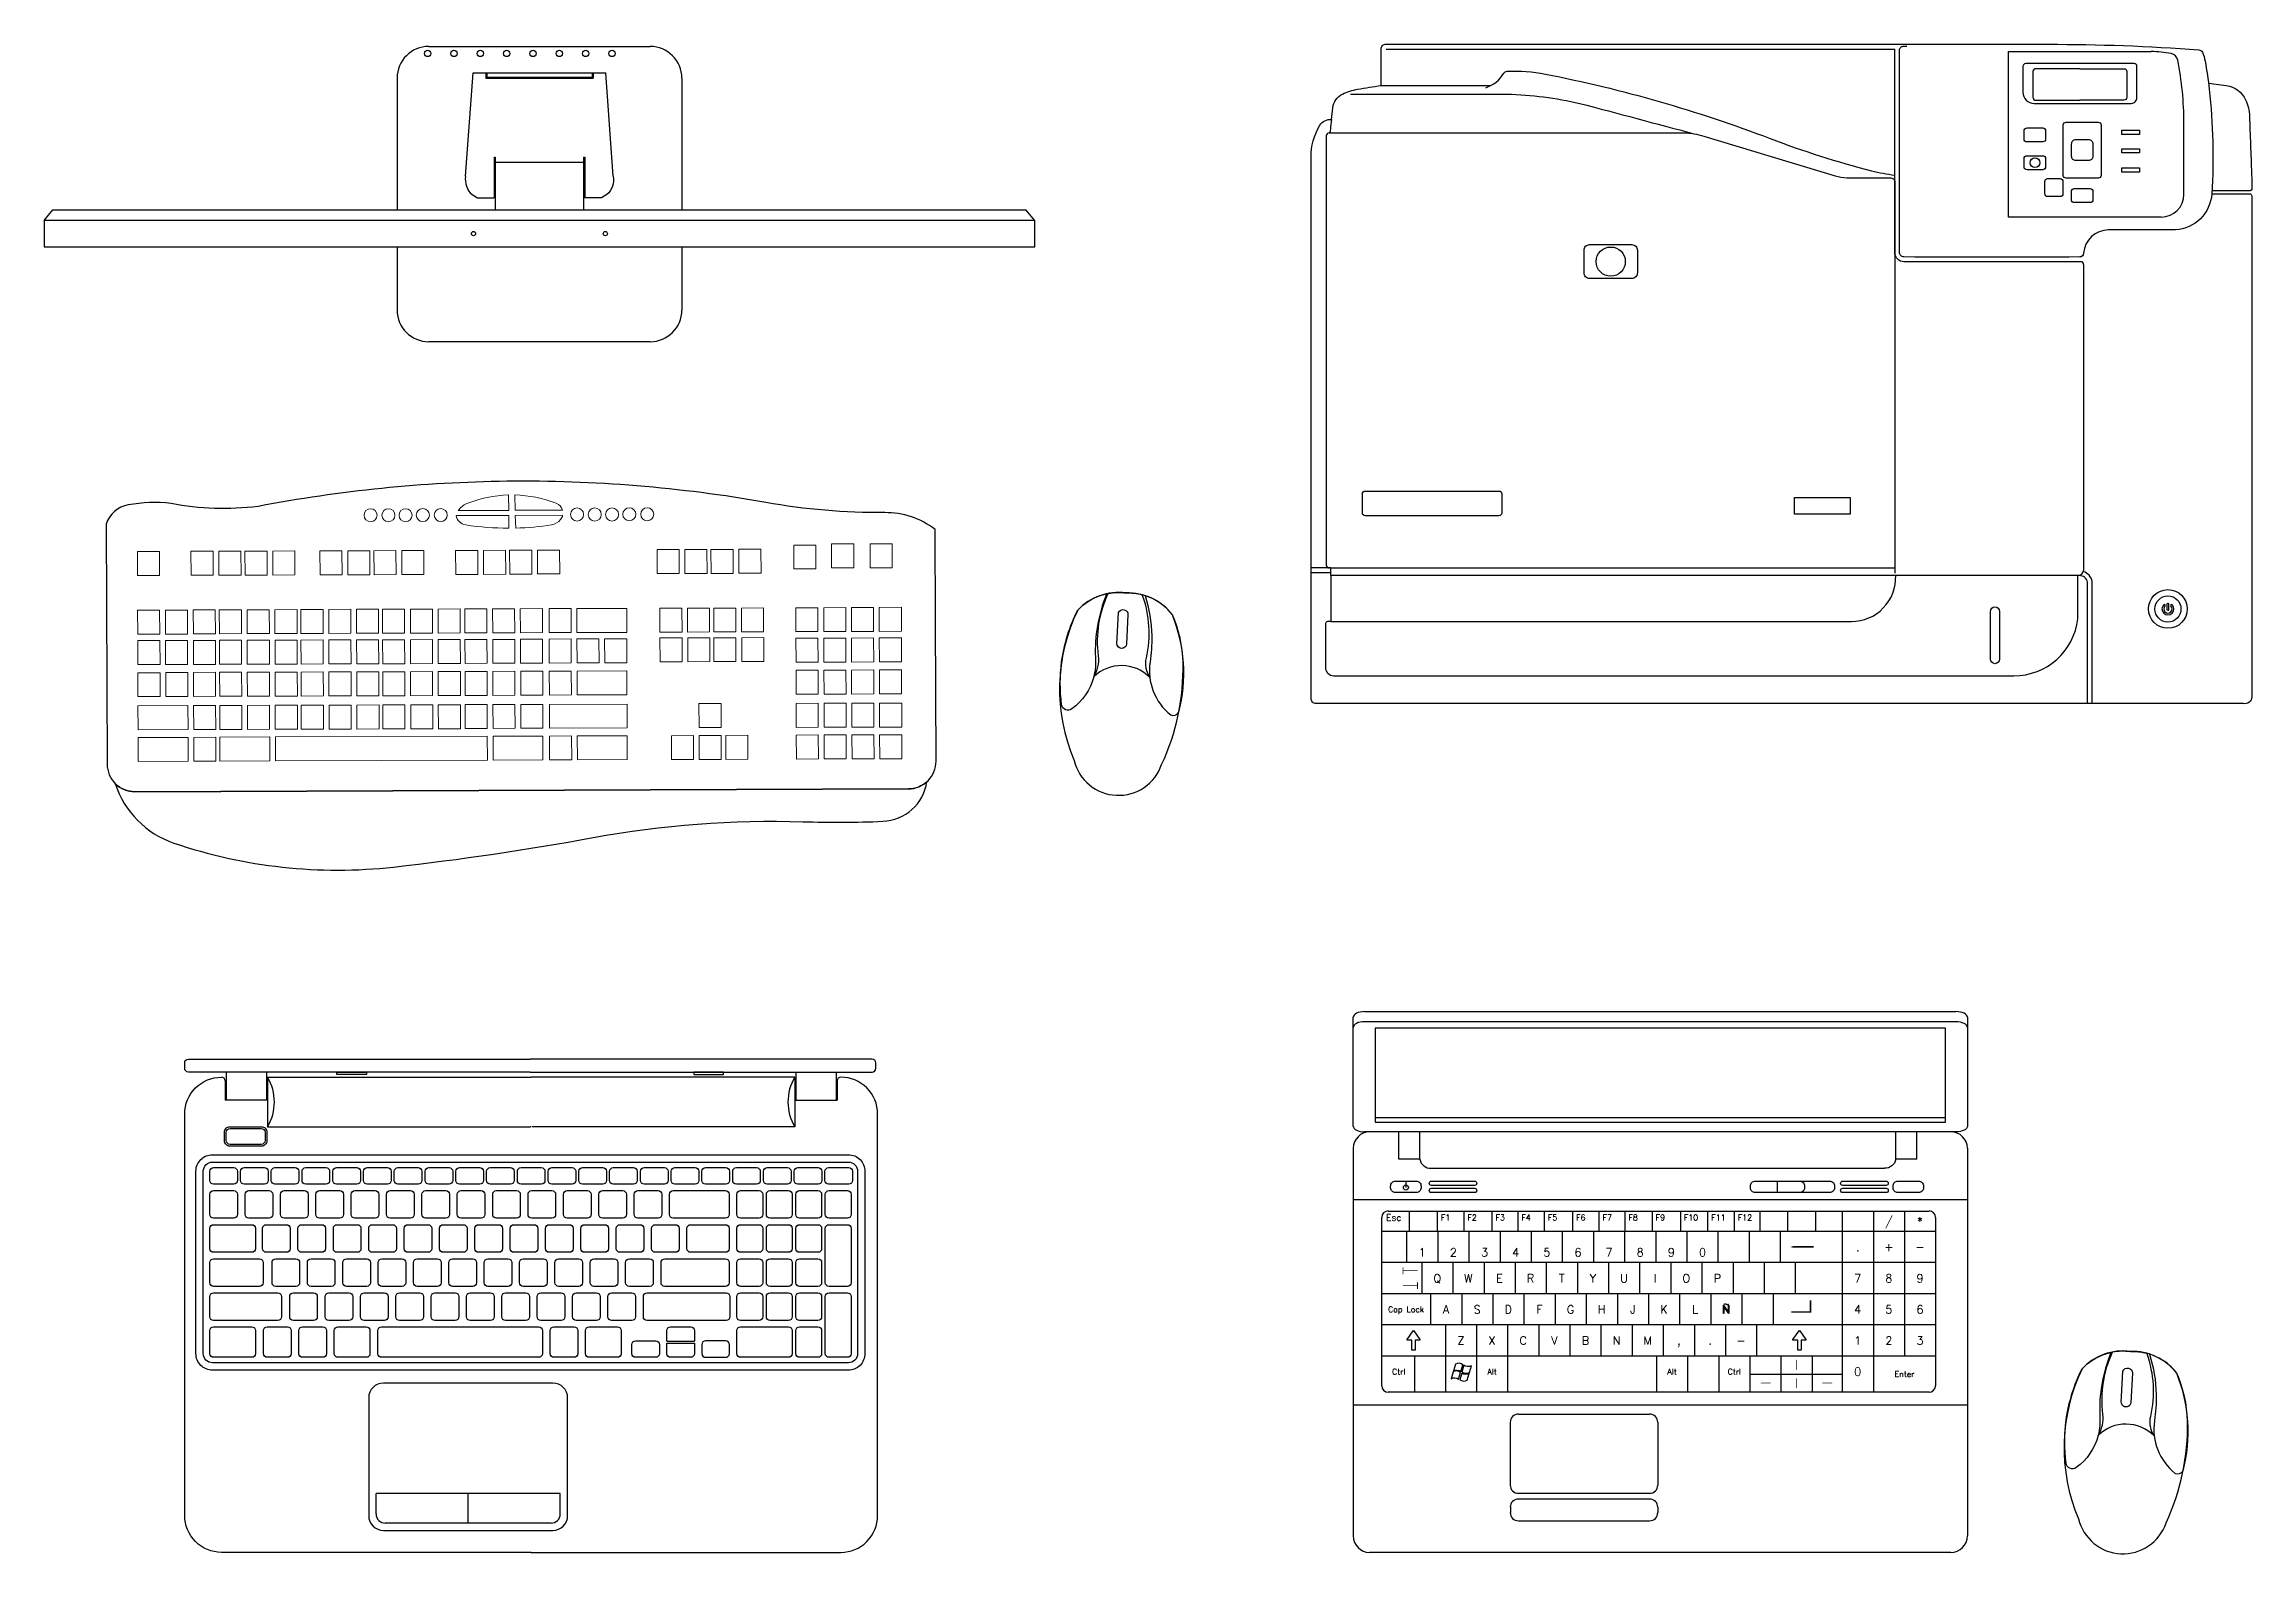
# Model space of a CAD drawing. Header units: millimetres. Extents: x 333458 to 334656, y 233246 to 234065.
import ezdxf
from ezdxf.enums import TextEntityAlignment as Align

# ---------------------------------------------------------------- set-up
doc = ezdxf.new("R2010")
doc.units = ezdxf.units.MM
doc.styles.add('Romand', font='romand.shx', dxfattribs={"bigfont": '@extfont2.shx'})

# ---------------------------------------------------------------- blocks, each defined once
blk = doc.blocks.new('Dell S2340T 23-Inch 10-point Multi-Touch Monitor')
at = {"color": 0}
for p, q in [((-77.3, -17.2), (-77.3, -88.7)), ((-40.1, -70.4), (-36, -14.3)), ((-29.2, -14.3), (-29.2, -17.2)), ((-28.6, -14.3), (-28.6, -16.6)), ((28.6, -14.3), (28.6, -16.6)), ((29.2, -14.3), (29.2, -17.2)), ((40.1, -70.4), (36, -14.3)), ((77.3, -17.2), (77.3, -88.7)), ((-24.6, -60.1), (-24.6, -82.1)), ((-24.6, -60.1), (-24, -60.1)), ((-24, -60.1), (-24, -88.7)), ((-24, -62.9), (24, -62.9)), ((24, -60.1), (24, -88.7)), ((24, -60.1), (24.6, -60.1)), ((24.6, -60.1), (24.6, -82.1)), ((-268.9, -94.4), (-264.1, -88.7)), ((-264.1, -88.7), (264.1, -88.7)), ((268.9, -94.4), (264.1, -88.7)), ((-77.3, -108.7), (-77.3, -143.1)), ((77.3, -108.7), (77.3, -143.1))]:
    blk.add_line(p, q, dxfattribs=at)
for points in [[(-60.1, 0), (60.1, 0)], [(-36, -14.3), (36, -14.3)], [(-29.2, -17.2), (29.2, -17.2)], [(-28.6, -16.6), (28.6, -16.6)], [(-268.9, -108.7), (268.9, -108.7), (268.9, -94.4), (-268.9, -94.4), (-268.9, -108.7)], [(-60.1, -160.2), (60.1, -160.2)]]:
    blk.add_lwpolyline(points, dxfattribs=at)
for points in [[(-40.1, -70.4, 0.263666), (-36.6, -80.4), (-33.6, -82.1), (-24.6, -82.1)], [(40.1, -70.4, -0.263666), (36.6, -80.4), (33.6, -82.1), (24.6, -82.1)]]:
    blk.add_lwpolyline(points, format="xyb", dxfattribs=at)
for centre, radius in [((-60.7, -3.8), 1.73), ((-46.4, -3.8), 1.73), ((-32.1, -3.8), 1.73), ((-17.8, -3.8), 1.73), ((-3.5, -3.8), 1.73), ((10.8, -3.8), 1.73), ((25.1, -3.8), 1.73), ((39.4, -3.8), 1.73), ((-35.8, -101.6), 1.14), ((35.8, -101.6), 1.14)]:
    blk.add_circle(centre, radius, dxfattribs=at)
for centre, start, end in [((-60.1, -17.2), 90, 180), ((60.1, -17.2), 0, 90), ((-60.1, -143.1), 180, 270), ((60.1, -143.1), 270, 0)]:
    blk.add_arc(centre, 17.2, start, end, dxfattribs=at)
blk = doc.blocks.new('laptop_top')
at = {"color": 0, "linetype": 'ByBlock', "lineweight": -2}
for p, q in [((-141.9, 213.4), (-141.9, 228.3)), ((-130.5, 213.4), (-130.5, 228.3)), ((127.9, 213.4), (127.9, 228.3)), ((139.3, 213.4), (139.3, 228.3)), ((-166.7, 219.4), (-166.7, 8.9)), ((166.7, 219.4), (166.7, 8.9)), ((-130.5, 213.4), (-141.9, 213.4)), ((139.3, 213.4), (127.9, 213.4)), ((-138.1, 200.9), (-138.1, 198.1)), ((63.4, 201.6), (63.4, 195.3)), ((-166.7, 191.6), (166.7, 191.6)), ((-151.2, 90.5), (-151.2, 181.8)), ((-147.7, 185.3), (145.9, 185.3)), ((-136.4, 185.3), (-136.4, 174.2)), ((-121.1, 185.3), (-121.1, 174.2)), ((-106.7, 185.3), (-106.7, 174.2)), ((-91.4, 185.3), (-91.4, 174.2)), ((-77.4, 185.3), (-77.4, 174.2)), ((-63, 185.3), (-63, 174.2)), ((-47.7, 185.3), (-47.7, 174.2)), ((-33.3, 185.3), (-33.3, 174.2)), ((-19.3, 185.3), (-19.3, 174.2)), ((-4.4, 185.3), (-4.4, 174.2)), ((10.9, 185.3), (10.9, 174.2)), ((25.7, 185.3), (25.7, 174.2)), ((40.1, 185.3), (40.1, 174.2)), ((54.1, 185.3), (54.1, 174.2)), ((69, 185.3), (69, 174.2)), ((84.3, 185.3), (84.3, 174.2)), ((98.7, 185.3), (98.7, 87)), ((115.7, 185.3), (115.7, 87)), ((132.6, 185.3), (132.6, 106.6)), ((149.5, 181.8), (149.5, 90.5)), ((149.5, 174.2), (-151.2, 174.2)), ((-137.7, 174.2), (-137.7, 157.3)), ((-120.8, 174.2), (-120.8, 157.3)), ((-103.9, 174.2), (-103.9, 157.3)), ((-87, 174.2), (-87, 157.3)), ((-70.1, 174.2), (-70.1, 157.3)), ((-53.2, 174.2), (-53.2, 157.3)), ((-36.3, 174.2), (-36.3, 157.3)), ((-19.4, 174.2), (-19.4, 157.3)), ((-2.5, 174.2), (-2.5, 157.3)), ((14.4, 174.2), (14.4, 157.3)), ((31.3, 174.2), (31.3, 157.3)), ((48.2, 174.2), (48.2, 157.3)), ((65.1, 174.2), (65.1, 157.3)), ((149.5, 157.3), (-151.2, 157.3)), ((-129.5, 157.3), (-129.5, 140.4)), ((-112.6, 157.3), (-112.6, 140.4)), ((-95.7, 157.3), (-95.7, 140.4)), ((-78.8, 157.3), (-78.8, 140.4)), ((-61.9, 157.3), (-61.9, 140.4)), ((-45, 157.3), (-45, 140.4)), ((-28.1, 157.3), (-28.1, 140.4)), ((-11.2, 157.3), (-11.2, 140.4)), ((5.7, 157.3), (5.7, 140.4)), ((22.6, 157.3), (22.6, 140.4)), ((39.5, 157.3), (39.5, 140.4)), ((56.4, 157.3), (56.4, 140.4)), ((73.2, 157.3), (73.2, 140.4)), ((149.5, 140.4), (-151.2, 140.4)), ((-124.7, 140.4), (-124.7, 123.5)), ((-107.8, 140.4), (-107.8, 123.5)), ((-90.9, 140.4), (-90.9, 123.5)), ((-74, 140.4), (-74, 123.5)), ((-57.1, 140.4), (-57.1, 123.5)), ((-40.2, 140.4), (-40.2, 123.5)), ((-23.3, 140.4), (-23.3, 123.5)), ((-6.4, 140.4), (-6.4, 123.5)), ((10.5, 140.4), (10.5, 123.5)), ((27.4, 140.4), (27.4, 123.5)), ((44.3, 140.4), (44.3, 123.5)), ((61.2, 140.4), (61.2, 123.5)), ((149.5, 123.5), (-151.2, 123.5)), ((-116.6, 123.5), (-116.6, 106.6)), ((-99.8, 123.5), (-99.8, 106.6)), ((-82.9, 123.5), (-82.9, 106.6)), ((-66, 123.5), (-66, 106.6)), ((-49.1, 123.5), (-49.1, 106.6)), ((-32.2, 123.5), (-32.2, 106.6)), ((-15.3, 123.5), (-15.3, 106.6)), ((1.6, 123.5), (1.6, 106.6)), ((18.5, 123.5), (18.5, 106.6)), ((35.4, 123.5), (35.4, 106.6)), ((52.3, 123.5), (52.3, 106.6)), ((149.5, 106.6), (-151.2, 106.6)), ((-133.5, 106.6), (-133.5, 87)), ((-116.6, 106.6), (-116.6, 87)), ((-99.8, 106.6), (-99.8, 87)), ((-82.9, 106.6), (-82.9, 87)), ((-2.1, 106.6), (-2.1, 87)), ((14.8, 106.6), (14.8, 87)), ((31.7, 106.6), (31.7, 87)), ((48.6, 106.6), (48.6, 87)), ((48.6, 96.8), (98.7, 96.8)), ((65.5, 106.6), (65.5, 87)), ((82.4, 106.6), (82.4, 87)), ((145.9, 87), (-147.7, 87)), ((-166.7, 80.1), (166.7, 80.1)), ((-77, 75.1), (-5.8, 75.1)), ((-81.4, 36.5), (-81.4, 70.6)), ((-1.3, 70.6), (-1.3, 36.5)), ((-81.4, 24.5), (-81.4, 21.6)), ((-77, 32.1), (-5.8, 32.1)), ((-77, 29), (-5.8, 29)), ((-1.3, 24.5), (-1.3, 21.6)), ((-77, 17.1), (-5.8, 17.1)), ((157.8, 0), (-157.8, 0))]:
    blk.add_line(p, q, dxfattribs=at)
for points in [[(-166.7, 231.4), (-166.7, 290.5)], [(-160.5, 293.6), (160.5, 293.6)], [(160.5, 288.1), (-160.5, 288.1)], [(166.7, 290.5), (166.7, 231.4)], [(160.5, 228.3), (-160.5, 228.3)], [(154.8, 235.9), (-154.8, 235.9)], [(-124.4, 208.6), (121.8, 208.6)]]:
    blk.add_lwpolyline(points, dxfattribs=at)
for points in [[(-154.8, 284.6), (-154.8, 233.5), (154.8, 233.5), (154.8, 284.6), (-154.8, 284.6)], [(37.3, 129.7), (34.5, 133.5), (34.5, 129.7), (34.3, 129.7), (34.3, 134.2), (37.1, 130.3), (37.1, 134.2), (37.3, 134.2), (37.3, 129.7)], [(34.5, 134.6), (35, 135), (35.5, 135), (36.1, 134.6), (36.7, 134.6), (36.9, 134.8), (37.1, 134.8), (36.7, 134.4), (36.1, 134.4), (35.5, 134.8), (35, 134.8), (34.7, 134.6), (34.5, 134.6)]]:
    blk.add_lwpolyline(points, close=True, dxfattribs=at)
for points, format in [([(-130.5, 213.4, 0.381204), (-124.4, 208.6, -0.067107)], "xyb"), ([(127.9, 213.4, -0.381204), (121.8, 208.6, 0.067107)], "xyb"), ([(75.6, 201.6, -0.414214), (78.3, 198.9), (78.3, 197.9, -0.414214), (75.6, 195.3)], "xyb"), ([(83.2, 165.8, 0.89, 0.89, 0), (75.8, 165.8, 2.67, 0, 0), (70.5, 165.8, 0, 0, 0)], "xyseb"), ([(-131.8, 152.9, 0.445, 0.445, 0), (-136.3, 152.9, 3.56, 0, 0), (-139.7, 152.9, 0, 0, 0)], "xyseb"), ([(-139.7, 144.8, 0.445, 0.445, 0), (-135.2, 144.8, 3.56, 0, 0), (-131.8, 144.8, 0, 0, 0)], "xyseb"), ([(81.6, 136.9, 0.89, 0.89, 0), (81.6, 130.5, 0.89, 0.89, 0), (75.8, 130.5, 3.56, 0, 0), (70.5, 130.5, 0, 0, 0)], "xyseb"), ([(-133.1, 115.2), (-133.1, 109.9, -0.414214), (-133.2, 109.7), (-134.7, 109.7, -0.414214), (-134.8, 109.9), (-134.8, 115.2), (-137.3, 115.2, -0.606815), (-137.4, 115.5), (-134.1, 120.3, -0.520567), (-133.8, 120.3), (-130.5, 115.5, -0.606815), (-130.6, 115.2), (-133.1, 115.2)], "xyb"), ([(76.4, 115.2), (76.4, 109.9, -0.414214), (76.2, 109.7), (74.8, 109.7, -0.414214), (74.6, 109.9), (74.6, 115.2), (72.2, 115.2, -0.606815), (72, 115.5), (75.4, 120.3, -0.520567), (75.7, 120.3), (79, 115.5, -0.606815), (78.9, 115.2), (76.4, 115.2)], "xyb"), ([(74, 99.1, 0.312, 0.312, 0), (74, 102.3, 2.49, 0, 0), (74, 104.7, 0, 0, 0)], "xyseb"), ([(60, 91.9, 0.312, 0.312, 0), (56.9, 91.9, 2.49, 0, 0), (54.5, 91.9, 0, 0, 0)], "xyseb"), ([(74, 94.4, 0.312, 0.312, 0), (74, 91.2, 2.49, 0, 0), (74, 88.9, 0, 0, 0)], "xyseb"), ([(87.9, 91.9, 0.312, 0.312, 0), (91.1, 91.9, 2.49, 0, 0), (93.5, 91.9, 0, 0, 0)], "xyseb")]:
    blk.add_lwpolyline(points, format=format, dxfattribs=at)
for points in [[(-143.7, 201.6), (-132.5, 201.6, -0.414214), (-129.9, 198.9), (-129.9, 197.9, -0.414214), (-132.5, 195.3), (-143.7, 195.3, -0.414214), (-146.4, 197.9), (-146.4, 198.9, -0.414214)], [(-124.2, 201.6), (-100.8, 201.6, -0.414214), (-99.6, 200.4), (-99.6, 200.4, -0.414214), (-100.8, 199.2), (-124.2, 199.2, -0.414214), (-125.4, 200.4), (-125.4, 200.4, -0.414214)], [(-124.2, 197.7), (-100.8, 197.7, -0.414214), (-99.6, 196.5), (-99.6, 196.5, -0.414214), (-100.8, 195.3), (-124.2, 195.3, -0.414214), (-125.4, 196.5), (-125.4, 196.5, -0.414214)], [(51.6, 201.6), (91.9, 201.6, -0.414214), (94.6, 198.9), (94.6, 197.9, -0.414214), (91.9, 195.3), (51.6, 195.3, -0.414214), (48.9, 197.9), (48.9, 198.9, -0.414214)], [(99.1, 201.6), (122.6, 201.6, -0.414214), (123.8, 200.4), (123.8, 200.4, -0.414214), (122.6, 199.2), (99.1, 199.2, -0.414214), (97.9, 200.4), (97.9, 200.4, -0.414214)], [(99.1, 197.7), (122.6, 197.7, -0.414214), (123.8, 196.5), (123.8, 196.5, -0.414214), (122.6, 195.3), (99.1, 195.3, -0.414214), (97.9, 196.5), (97.9, 196.5, -0.414214)], [(129, 201.6), (140.2, 201.6, -0.414214), (142.9, 198.9), (142.9, 197.9, -0.414214), (140.2, 195.3), (129, 195.3, -0.414214), (126.4, 197.9), (126.4, 198.9, -0.414214)], [(-108.4, 97.7, 0.301668), (-112.5, 98), (-113.5, 94.3, -0.301668), (-109.5, 94)], [(-107.2, 101.9, 0.301668), (-111.2, 102.2), (-112.3, 98.5, -0.301668), (-108.2, 98.2)], [(-103.7, 97.1, -0.279065), (-107.8, 97.3), (-108.9, 93.7, 0.279065), (-104.8, 93.5)], [(-102.5, 101.3, -0.279065), (-106.6, 101.6), (-107.7, 97.9, 0.279065), (-103.6, 97.7)]]:
    blk.add_lwpolyline(points, format="xyb", close=True, dxfattribs=at)
at = {"color": 0, "linetype": 'ByBlock', "lineweight": -2, "const_width": 0.445}
for points in [[(-139.7, 151), (-139.7, 154.8)], [(-131.8, 142.9), (-131.8, 146.6)]]:
    blk.add_lwpolyline(points, dxfattribs=at)
at = {"color": 0, "linetype": 'ByBlock', "lineweight": -2}
blk.add_circle((-138.1, 198.1), 1.38, dxfattribs=at)
for centre, radius, start, end in [((-157.8, 219.4), 8.9, 90, 180), ((157.8, 219.4), 8.9, 0, 90), ((-147.7, 181.8), 3.56, 90, 180), ((145.9, 181.8), 3.56, 0, 90), ((-147.7, 90.5), 3.56, 180, 270), ((145.9, 90.5), 3.56, 270, 0), ((-77, 70.6), 4.45, 90, 180), ((-5.8, 70.6), 4.45, 0, 90), ((-77, 36.5), 4.45, 180, 270), ((-5.8, 36.5), 4.45, 270, 0), ((-77, 24.5), 4.45, 90, 180), ((-5.8, 24.5), 4.45, 0, 90), ((-77, 21.6), 4.45, 180, 270), ((-5.8, 21.6), 4.45, 270, 0), ((-157.8, 8.9), 8.9, 180, 270), ((157.8, 8.9), 8.9, 270, 0)]:
    blk.add_arc(centre, radius, start, end, dxfattribs=at)
for centre, major_axis, start_param, end_param in [((-160.5, 290.5), (6.23, 0), 1.570796, 3.141593), ((-160.5, 285), (6.23, 0), 1.570796, 3.141593), ((160.5, 290.5), (-6.23, 0), 3.141593, 4.712389), ((160.5, 285), (-6.23, 0), 3.141593, 4.712389), ((-160.5, 231.4), (-6.23, 0), 0, 1.570796)]:
    blk.add_ellipse(centre, major_axis=major_axis, ratio=0.5, start_param=start_param, end_param=end_param, dxfattribs=at)
at = {"color": 0, "linetype": 'ByBlock', "lineweight": -2, "extrusion": (0, 0, -1)}
blk.add_ellipse((160.5, 231.4), major_axis=(6.23, 0), ratio=0.5, start_param=0, end_param=1.570796, dxfattribs=at)
at = {"color": 0, "linetype": 'ByBlock', "lineweight": -2, "style": 'Romand'}
for s, height, p in [('Esc', 3.56, (-148.8, 181.8)), ('F1', 3.12, (-119.1, 181.8)), ('F2', 3.12, (-104.7, 181.8)), ('F3', 3.12, (-89.4, 181.8)), ('F4', 3.12, (-75.4, 181.8)), ('F5', 3.12, (-61, 181.8)), ('F6', 3.12, (-45.7, 181.8)), ('F7', 3.12, (-31.3, 181.8)), ('F8', 3.12, (-17.3, 181.8)), ('F9', 3.12, (-2.5, 181.8)), ('F10', 3.12, (12.8, 181.8)), ('F11', 3.12, (27.7, 181.8)), ('F12', 3.12, (42.1, 181.8))]:
    blk.add_text(s, height=height, dxfattribs=at).set_placement(p, align=Align.MIDDLE_LEFT)
for s, height, p in [('/', 4.45, (124.1, 179.8)), ('*', 4.45, (141, 179.8)), ('1', 4.45, (-129.2, 162.9)), ('2', 4.45, (-112.3, 162.9)), ('3', 4.45, (-95.4, 162.9)), ('4', 4.45, (-78.5, 162.9)), ('5', 4.45, (-61.6, 162.9)), ('6', 4.45, (-44.7, 162.9)), ('7', 4.45, (-27.8, 162.9)), ('8', 4.45, (-10.9, 162.9)), ('9', 4.45, (6, 162.9)), ('0', 4.45, (22.9, 162.9)), ('.', 4.45, (107.2, 165.8)), ('+', 4.45, (124.1, 165.8)), ('-', 4.45, (141, 165.8)), ('Q', 4.45, (-121.1, 148.8)), ('W', 4.45, (-104.2, 148.8)), ('E', 4.45, (-87.3, 148.8)), ('R', 4.45, (-70.4, 148.8)), ('T', 4.45, (-53.5, 148.8)), ('Y', 4.45, (-36.6, 148.8)), ('U', 4.45, (-19.7, 148.8)), ('I', 4.45, (-2.8, 148.8)), ('O', 4.45, (14.1, 148.8)), ('P', 4.45, (31, 148.8)), ('7', 4.45, (107.2, 148.8)), ('8', 4.45, (124.1, 148.8)), ('9', 4.45, (141, 148.8)), ('Cap Lock', 3.12, (-138, 131.9)), ('A', 4.45, (-116.3, 131.9)), ('S', 4.45, (-99.4, 131.9)), ('D', 4.45, (-82.5, 131.9)), ('F', 4.45, (-65.6, 131.9)), ('G', 4.45, (-48.7, 131.9)), ('H', 4.45, (-31.8, 131.9)), ('J', 4.45, (-14.9, 131.9)), ('K', 4.45, (2, 131.9)), ('L', 4.45, (18.9, 131.9)), ('4', 4.45, (107.2, 131.9)), ('5', 4.45, (124.1, 131.9)), ('6', 4.45, (141, 131.9)), ('Z', 4.45, (-108.2, 115)), ('X', 4.45, (-91.3, 115)), ('C', 4.45, (-74.4, 115)), ('V', 4.45, (-57.5, 115)), ('B', 4.45, (-40.6, 115)), ('N', 4.45, (-23.7, 115)), ('M', 4.45, (-6.8, 115)), (',', 4.45, (10.1, 115)), ('.', 4.45, (27, 115)), ('-', 4.45, (43.9, 115)), ('1', 4.45, (107.2, 115)), ('2', 4.45, (124.1, 115)), ('3', 4.45, (141, 115)), ('Ctrl', 3.12, (-142, 98.1)), ('Alt', 3.12, (-91.3, 98.1)), ('Alt', 3.12, (6.4, 98.1)), ('Ctrl', 3.12, (40.2, 98.1)), ('0', 4.45, (107.2, 98.1)), ('Enter', 3.12, (132.6, 96.8))]:
    blk.add_text(s, height=height, dxfattribs=at).set_placement(p, align=Align.MIDDLE_CENTER)
blk = doc.blocks.new('keyboard_top')
at = {"color": 0}
for points in [[(232.7, -75.8), (232.5, -26.1, 0.165941), (205.2, -17, -0.04592), (140.6, -11.5, 0.046884), (0, 0, 0.043941), (-135.1, -13.6, -0.081459), (-182.3, -12, 0.073722), (-205.6, -12.8, 0.278236), (-217.5, -23.3), (-217, -153.6, 0.414214), (-202, -168.5), (218.1, -167, 0.414214), (233, -151.9)], [(218.1, -167), (-202, -168.5, -0.198912), (-212.6, -164.1, 0.237087), (-180.8, -196.4, 0.110077), (-61.5, -209.4, 0.017919), (46.8, -193.4, -0.053396), (160.8, -184.8, 0.017301), (204.1, -184.6, 0.36209), (228, -163.1, -0.184401), (218.1, -167)]]:
    blk.add_lwpolyline(points, format="xyb", close=True, dxfattribs=at)
at = {"color": 0, "lineweight": 0}
for points in [[(-26.4, -15.9, -0.157731), (-21.7, -12.1, -0.08747), (0.9, -7.4, -0.08747)], [(4.3, -7.4, -0.086643), (26.8, -11.9, -0.237073), (30.2, -15.7)], [(1, -25.4, -0.037715), (-22.3, -23.7, -0.328345), (-27.5, -18.5)], [(30.3, -18.4, -0.11266), (29.2, -20.7, -0.188542), (24.3, -23.6, -0.031584), (4.8, -25.4, -0.031584)]]:
    blk.add_lwpolyline(points, format="xyb", dxfattribs=at)
for points in [[(0.9, -7.4), (1, -15.8)], [(4.3, -7.4), (4.6, -15.7)], [(-27.5, -18.5), (1, -18.5)], [(-26.4, -15.9), (1, -15.8)], [(1, -18.5), (1, -25.4)], [(4.6, -15.7), (30.2, -15.7)], [(4.6, -18.5), (30.3, -18.4)], [(4.6, -18.5), (4.8, -25.4)], [(155.8, -34.6), (155.8, -47.6)], [(155.8, -34.6), (167.8, -34.6)], [(167.8, -34.6), (167.8, -47.6)], [(176.3, -34), (188.3, -33.9)], [(176.3, -34), (176.3, -47)], [(188.3, -33.9), (188.3, -46.9)], [(197.2, -33.9), (197.2, -46.9)], [(197.2, -33.9), (209.2, -33.9)], [(209.2, -33.9), (209.2, -46.9)], [(-200.6, -38.1), (-188.6, -38.1)], [(-200.6, -38.1), (-200.5, -51.1)], [(-188.6, -38.1), (-188.5, -51.1)], [(-171.5, -38), (-171.4, -51)], [(-171.5, -38), (-159.5, -38)], [(-159.5, -38), (-159.4, -51)], [(-156.4, -38), (-144.4, -37.9)], [(-156.4, -38), (-156.3, -51)], [(-144.4, -37.9), (-144.3, -50.9)], [(-142.2, -37.9), (-130.2, -37.9)], [(-142.2, -37.9), (-142.1, -50.9)], [(-130.2, -37.9), (-130.1, -50.9)], [(-127.1, -37.9), (-115.1, -37.8)], [(-127.1, -37.9), (-127.1, -50.9)], [(-115.1, -37.8), (-115.1, -50.8)], [(-101.5, -37.8), (-89.5, -37.7)], [(-101.5, -37.8), (-101.4, -50.8)], [(-89.5, -37.7), (-89.4, -50.7)], [(-86.4, -37.7), (-86.3, -50.7)], [(-86.4, -37.7), (-74.4, -37.7)], [(-74.4, -37.7), (-74.3, -50.7)], [(-72.2, -37.7), (-60.2, -37.6)], [(-72.2, -37.7), (-72.1, -50.7)], [(-60.2, -37.6), (-60.1, -50.6)], [(-57.1, -37.6), (-57, -50.6)], [(-57.1, -37.6), (-45.1, -37.6)], [(-45.1, -37.6), (-45, -50.6)], [(-27.8, -37.5), (-27.7, -50.5)], [(-27.8, -37.5), (-15.8, -37.5)], [(-15.8, -37.5), (-15.7, -50.5)], [(-12.7, -37.5), (-0.7, -37.4)], [(-12.7, -37.5), (-12.6, -50.5)], [(-0.7, -37.4), (-0.6, -50.4)], [(1.5, -37.4), (13.5, -37.4)], [(1.5, -37.4), (1.6, -50.4)], [(13.5, -37.4), (13.6, -50.4)], [(16.6, -37.3), (16.7, -50.3)], [(16.6, -37.3), (28.6, -37.3)], [(28.6, -37.3), (28.7, -50.3)], [(81.6, -37.1), (81.6, -50.1)], [(81.6, -37.1), (93.6, -37.1)], [(93.6, -37.1), (93.6, -50.1)], [(96.6, -37), (96.7, -50)], [(96.6, -37), (108.6, -37)], [(108.6, -37), (108.7, -50)], [(110.8, -37), (122.8, -37)], [(110.8, -37), (110.9, -50)], [(122.8, -37), (122.9, -50)], [(125.9, -36.9), (126, -49.9)], [(125.9, -36.9), (137.9, -36.9)], [(137.9, -36.9), (138, -49.9)], [(155.8, -47.6), (167.8, -47.6)], [(176.3, -47), (188.3, -46.9)], [(197.2, -46.9), (209.2, -46.9)], [(-200.5, -51.1), (-188.5, -51.1)], [(-171.4, -51), (-159.4, -51)], [(-156.3, -51), (-144.3, -50.9)], [(-142.1, -50.9), (-130.1, -50.9)], [(-127.1, -50.9), (-115.1, -50.8)], [(-101.4, -50.8), (-89.4, -50.7)], [(-86.3, -50.7), (-74.3, -50.7)], [(-72.1, -50.7), (-60.1, -50.6)], [(-57, -50.6), (-45, -50.6)], [(-27.7, -50.5), (-15.7, -50.5)], [(-12.6, -50.5), (-0.6, -50.4)], [(1.6, -50.4), (13.6, -50.4)], [(16.7, -50.3), (28.7, -50.3)], [(81.6, -50.1), (93.6, -50.1)], [(96.7, -50), (108.7, -50)], [(110.9, -50), (122.9, -50)], [(126, -49.9), (138, -49.9)], [(-200.5, -70), (-188.5, -69.9)], [(-200.5, -70), (-200.4, -83)], [(-188.5, -69.9), (-188.4, -82.9)], [(-185.4, -69.9), (-185.3, -82.9)], [(-185.4, -69.9), (-173.4, -69.9)], [(-173.4, -69.9), (-173.3, -82.9)], [(-170.3, -69.8), (-170.2, -82.8)], [(-170.3, -69.8), (-158.3, -69.8)], [(-158.3, -69.8), (-158.2, -82.8)], [(-156.1, -69.8), (-144.1, -69.7)], [(-156.1, -69.8), (-156, -82.8)], [(-144.1, -69.7), (-144, -82.7)], [(-141, -69.7), (-140.9, -82.7)], [(-141, -69.7), (-129, -69.7)], [(-129, -69.7), (-128.9, -82.7)], [(-125.9, -69.7), (-113.9, -69.6)], [(-125.9, -69.7), (-125.9, -82.7)], [(-113.9, -69.6), (-113.9, -82.6)], [(-111.8, -69.6), (-99.8, -69.6)], [(-111.8, -69.6), (-111.8, -82.6)], [(-99.8, -69.6), (-99.8, -82.6)], [(-96.7, -69.6), (-84.7, -69.5)], [(-96.7, -69.6), (-96.7, -82.6)], [(-84.7, -69.5), (-84.7, -82.5)], [(-81.6, -69.5), (-81.6, -82.5)], [(-81.6, -69.5), (-69.6, -69.5)], [(-69.6, -69.5), (-69.6, -82.5)], [(-67.5, -69.5), (-55.5, -69.4)], [(-67.5, -69.5), (-67.5, -82.5)], [(-55.5, -69.4), (-55.5, -82.4)], [(-52.4, -69.4), (-52.4, -82.4)], [(-52.4, -69.4), (-40.4, -69.4)], [(-40.4, -69.4), (-40.4, -82.4)], [(-37.3, -69.4), (-25.3, -69.3)], [(-37.3, -69.4), (-37.3, -82.4)], [(-25.3, -69.3), (-25.3, -82.3)], [(-22.8, -69.3), (-10.8, -69.3)], [(-22.8, -69.3), (-22.8, -82.3)], [(-10.8, -69.3), (-10.8, -82.3)], [(-7.8, -69.2), (-7.7, -82.2)], [(-7.8, -69.2), (4.2, -69.2)], [(4.2, -69.2), (4.3, -82.2)], [(7.3, -69.2), (19.3, -69.1)], [(7.3, -69.2), (7.4, -82.2)], [(19.3, -69.1), (19.4, -82.1)], [(22.9, -69.1), (34.9, -69.1)], [(22.9, -69.1), (22.9, -82.1)], [(34.9, -69.1), (34.9, -82.1)], [(38, -69.1), (65.1, -69)], [(38, -69.1), (38, -82.1)], [(65.1, -69), (65.1, -82)], [(83, -68.9), (83.1, -81.9)], [(83, -68.9), (95, -68.9)], [(95, -68.9), (95.1, -81.9)], [(98.1, -68.9), (110.1, -68.8)], [(98.1, -68.9), (98.1, -81.9)], [(110.1, -68.8), (110.1, -81.8)], [(112.3, -68.8), (124.3, -68.8)], [(112.3, -68.8), (112.3, -81.8)], [(124.3, -68.8), (124.3, -81.8)], [(127.4, -68.8), (139.4, -68.7)], [(127.4, -68.8), (127.4, -81.8)], [(139.4, -68.7), (139.4, -81.7)], [(156.9, -68.6), (156.9, -81.6)], [(156.9, -68.6), (168.9, -68.6)], [(168.9, -68.6), (168.9, -81.6)], [(172, -68.6), (184, -68.5)], [(172, -68.6), (172, -81.6)], [(184, -68.5), (184, -81.5)], [(187.1, -68.5), (187.1, -81.5)], [(187.1, -68.5), (199.1, -68.5)], [(199.1, -68.5), (199.1, -81.5)], [(202.2, -68.5), (214.2, -68.4)], [(202.2, -68.5), (202.2, -81.5)], [(214.2, -68.4), (214.2, -81.4)], [(-200.4, -83), (-188.4, -82.9)], [(-185.3, -82.9), (-173.3, -82.9)], [(-170.2, -82.8), (-158.2, -82.8)], [(-156, -82.8), (-144, -82.7)], [(-140.9, -82.7), (-128.9, -82.7)], [(-125.9, -82.7), (-113.9, -82.6)], [(-111.8, -82.6), (-99.8, -82.6)], [(-96.7, -82.6), (-84.7, -82.5)], [(-81.6, -82.5), (-69.6, -82.5)], [(-67.5, -82.5), (-55.5, -82.4)], [(-52.4, -82.4), (-40.4, -82.4)], [(-37.3, -82.4), (-25.3, -82.3)], [(-22.8, -82.3), (-10.8, -82.3)], [(-7.7, -82.2), (4.3, -82.2)], [(7.4, -82.2), (19.4, -82.1)], [(22.9, -82.1), (34.9, -82.1)], [(38, -82.1), (65.1, -82)], [(83.1, -81.9), (95.1, -81.9)], [(98.1, -81.9), (110.1, -81.8)], [(112.3, -81.8), (124.3, -81.8)], [(127.4, -81.8), (139.4, -81.7)], [(156.9, -81.6), (168.9, -81.6)], [(172, -81.6), (184, -81.5)], [(187.1, -81.5), (199.1, -81.5)], [(202.2, -81.5), (214.2, -81.4)], [(-200.4, -86.5), (-188.4, -86.5)], [(-200.4, -86.5), (-200.3, -99.5)], [(-188.4, -86.5), (-188.3, -99.5)], [(-185.3, -86.5), (-173.3, -86.4)], [(-185.3, -86.5), (-185.3, -99.5)], [(-173.3, -86.4), (-173.3, -99.4)], [(-170.2, -86.4), (-170.2, -99.4)], [(-170.2, -86.4), (-158.2, -86.4)], [(-158.2, -86.4), (-158.2, -99.4)], [(-156, -86.3), (-144, -86.3)], [(-156, -86.3), (-156, -99.3)], [(-144, -86.3), (-144, -99.3)], [(-140.9, -86.3), (-128.9, -86.2)], [(-140.9, -86.3), (-140.9, -99.3)], [(-128.9, -86.2), (-128.9, -99.2)], [(-125.8, -86.2), (-125.8, -99.2)], [(-125.8, -86.2), (-113.8, -86.2)], [(-113.8, -86.2), (-113.8, -99.2)], [(-111.8, -86.2), (-99.8, -86.1)], [(-111.8, -86.2), (-111.7, -99.2)], [(-99.8, -86.1), (-99.7, -99.1)], [(-96.7, -86.1), (-96.6, -99.1)], [(-96.7, -86.1), (-84.7, -86.1)], [(-84.7, -86.1), (-84.6, -99.1)], [(-81.6, -86.1), (-69.6, -86)], [(-81.6, -86.1), (-81.5, -99.1)], [(-69.6, -86), (-69.5, -99)], [(-67.5, -86), (-55.5, -86)], [(-67.5, -86), (-67.4, -99)], [(-55.5, -86), (-55.4, -99)], [(-52.4, -86), (-40.4, -85.9)], [(-52.4, -86), (-52.3, -99)], [(-40.4, -85.9), (-40.3, -98.9)], [(-37.3, -85.9), (-37.2, -98.9)], [(-37.3, -85.9), (-25.3, -85.9)], [(-25.3, -85.9), (-25.2, -98.9)], [(-22.8, -85.9), (-10.8, -85.8)], [(-22.8, -85.9), (-22.7, -98.9)], [(-10.8, -85.8), (-10.7, -98.8)], [(-7.7, -85.8), (-7.6, -98.8)], [(-7.7, -85.8), (4.3, -85.8)], [(4.3, -85.8), (4.4, -98.8)], [(7.4, -85.7), (7.4, -98.7)], [(7.4, -85.7), (19.4, -85.7)], [(19.4, -85.7), (19.4, -98.7)], [(22.9, -85.7), (34.9, -85.6)], [(22.9, -85.7), (23, -98.7)], [(34.9, -85.6), (35, -98.6)], [(38, -85.6), (38.1, -98.6)], [(38, -85.6), (50, -85.6)], [(50, -85.6), (50.1, -98.6)], [(53.1, -85.6), (65.1, -85.5)], [(53.1, -85.6), (53.2, -98.6)], [(65.1, -85.5), (65.2, -98.5)], [(83.1, -85), (83.2, -98)], [(83.1, -85), (95.1, -85)], [(95.1, -85), (95.2, -98)], [(98.2, -85), (110.2, -84.9)], [(98.2, -85), (98.2, -98)], [(110.2, -84.9), (110.2, -97.9)], [(112.4, -84.9), (124.4, -84.9)], [(112.4, -84.9), (112.4, -97.9)], [(124.4, -84.9), (124.4, -97.9)], [(127.5, -84.9), (139.5, -84.8)], [(127.5, -84.9), (127.5, -97.9)], [(139.5, -84.8), (139.5, -97.8)], [(156.9, -85.2), (157, -98.2)], [(156.9, -85.2), (168.9, -85.2)], [(168.9, -85.2), (169, -98.2)], [(172, -85.1), (184, -85.1)], [(172, -85.1), (172.1, -98.1)], [(184, -85.1), (184.1, -98.1)], [(187.1, -85.1), (199.1, -85)], [(187.1, -85.1), (187.2, -98.1)], [(199.1, -85), (199.2, -98)], [(202.2, -85), (202.3, -98)], [(202.2, -85), (214.2, -85)], [(214.2, -85), (214.3, -98)], [(-200.3, -99.5), (-188.3, -99.5)], [(-200.3, -103.9), (-188.3, -103.9)], [(-200.3, -103.9), (-200.3, -116.9)], [(-188.3, -103.9), (-188.3, -116.9)], [(-185.3, -99.5), (-173.3, -99.4)], [(-185.2, -103.8), (-173.2, -103.8)], [(-185.2, -103.8), (-185.2, -116.8)], [(-173.2, -103.8), (-173.2, -116.8)], [(-170.2, -99.4), (-158.2, -99.4)], [(-170.2, -103.8), (-158.2, -103.7)], [(-170.2, -103.8), (-170.1, -116.8)], [(-158.2, -103.7), (-158.1, -116.7)], [(-156, -99.3), (-144, -99.3)], [(-156, -103.7), (-144, -103.7)], [(-156, -103.7), (-155.9, -116.7)], [(-144, -103.7), (-143.9, -116.7)], [(-140.9, -99.3), (-128.9, -99.2)], [(-140.9, -103.7), (-128.9, -103.6)], [(-140.9, -103.7), (-140.8, -116.7)], [(-128.9, -103.6), (-128.8, -116.6)], [(-125.8, -99.2), (-113.8, -99.2)], [(-125.8, -103.6), (-113.8, -103.6)], [(-125.8, -103.6), (-125.7, -116.6)], [(-113.8, -103.6), (-113.7, -116.6)], [(-111.7, -99.2), (-99.7, -99.1)], [(-111.7, -103.6), (-99.7, -103.5)], [(-111.7, -103.6), (-111.6, -116.6)], [(-99.7, -103.5), (-99.6, -116.5)], [(-96.6, -99.1), (-84.6, -99.1)], [(-96.6, -103.5), (-84.6, -103.5)], [(-96.6, -103.5), (-96.6, -116.5)], [(-84.6, -103.5), (-84.6, -116.5)], [(-81.5, -99.1), (-69.5, -99)], [(-81.5, -103.5), (-69.5, -103.4)], [(-81.5, -103.5), (-81.5, -116.5)], [(-69.5, -103.4), (-69.5, -116.4)], [(-67.4, -99), (-55.4, -99)], [(-67.4, -103.4), (-55.4, -103.4)], [(-67.4, -103.4), (-67.3, -116.4)], [(-55.4, -103.4), (-55.3, -116.4)], [(-52.3, -99), (-40.3, -98.9)], [(-52.3, -103.4), (-40.3, -103.3)], [(-52.3, -103.4), (-52.3, -116.4)], [(-40.3, -103.3), (-40.3, -116.3)], [(-37.2, -98.9), (-25.2, -98.9)], [(-37.2, -103.3), (-25.2, -103.3)], [(-37.2, -103.3), (-37.2, -116.3)], [(-25.2, -103.3), (-25.2, -116.3)], [(-22.7, -98.9), (-10.7, -98.8)], [(-22.7, -103.2), (-10.7, -103.2)], [(-22.7, -103.2), (-22.7, -116.2)], [(-10.7, -103.2), (-10.7, -116.2)], [(-7.6, -98.8), (4.4, -98.8)], [(-7.6, -103.2), (4.4, -103.1)], [(-7.6, -103.2), (-7.6, -116.2)], [(4.4, -103.1), (4.4, -116.1)], [(7.4, -98.7), (19.4, -98.7)], [(7.5, -103.1), (19.5, -103.1)], [(7.5, -103.1), (7.5, -116.1)], [(19.5, -103.1), (19.5, -116.1)], [(23, -98.7), (35, -98.6)], [(23, -103.1), (35, -103)], [(23, -103.1), (23.1, -116.1)], [(35, -103), (35.1, -116)], [(38.1, -98.6), (50.1, -98.6)], [(38.1, -103), (65.2, -102.9)], [(38.1, -103), (38.1, -116)], [(53.2, -98.6), (65.2, -98.5)], [(65.2, -102.9), (65.2, -115.9)], [(83.2, -98), (95.2, -98)], [(98.2, -98), (110.2, -97.9)], [(112.4, -97.9), (124.4, -97.9)], [(127.5, -97.9), (139.5, -97.8)], [(157, -98.2), (169, -98.2)], [(157, -102.6), (169, -102.5)], [(157, -102.6), (157, -115.6)], [(169, -102.5), (169, -115.5)], [(172.1, -98.1), (184.1, -98.1)], [(172.1, -102.5), (184.1, -102.5)], [(172.1, -102.5), (172.2, -115.5)], [(184.1, -102.5), (184.2, -115.5)], [(187.2, -98.1), (199.2, -98)], [(187.2, -102.5), (199.2, -102.4)], [(187.2, -102.5), (187.2, -115.5)], [(199.2, -102.4), (199.2, -115.4)], [(202.3, -98), (214.3, -98)], [(202.3, -102.4), (214.3, -102.4)], [(202.3, -102.4), (202.3, -115.4)], [(214.3, -102.4), (214.3, -115.4)], [(-200.3, -116.9), (-188.3, -116.9)], [(-185.2, -116.8), (-173.2, -116.8)], [(-170.1, -116.8), (-158.1, -116.7)], [(-155.9, -116.7), (-143.9, -116.7)], [(-140.8, -116.7), (-128.8, -116.6)], [(-125.7, -116.6), (-113.7, -116.6)], [(-111.6, -116.6), (-99.6, -116.5)], [(-96.6, -116.5), (-84.6, -116.5)], [(-81.5, -116.5), (-69.5, -116.4)], [(-67.3, -116.4), (-55.3, -116.4)], [(-52.3, -116.4), (-40.3, -116.3)], [(-37.2, -116.3), (-25.2, -116.3)], [(-22.7, -116.2), (-10.7, -116.2)], [(-7.6, -116.2), (4.4, -116.1)], [(7.5, -116.1), (19.5, -116.1)], [(23.1, -116.1), (35.1, -116)], [(38.1, -116), (65.2, -115.9)], [(157, -115.6), (169, -115.5)], [(172.2, -115.5), (184.2, -115.5)], [(187.2, -115.5), (199.2, -115.4)], [(202.3, -115.4), (214.3, -115.4)], [(-200.3, -121.9), (-173.2, -121.8)], [(-200.3, -121.9), (-200.2, -134.9)], [(-173.2, -121.8), (-173.1, -134.8)], [(-170.1, -121.8), (-158.1, -121.7)], [(-170.1, -121.8), (-170, -134.8)], [(-158.1, -121.7), (-158, -134.7)], [(-155.9, -121.7), (-143.9, -121.7)], [(-155.9, -121.7), (-155.8, -134.7)], [(-143.9, -121.7), (-143.8, -134.7)], [(-140.8, -121.7), (-128.8, -121.6)], [(-140.8, -121.7), (-140.8, -134.7)], [(-128.8, -121.6), (-128.8, -134.6)], [(-125.7, -121.6), (-125.7, -134.6)], [(-125.7, -121.6), (-113.7, -121.6)], [(-113.7, -121.6), (-113.7, -134.6)], [(-111.6, -121.6), (-99.6, -121.5)], [(-111.6, -121.6), (-111.6, -134.6)], [(-99.6, -121.5), (-99.6, -134.5)], [(-96.5, -121.5), (-84.5, -121.5)], [(-96.5, -121.5), (-96.5, -134.5)], [(-84.5, -121.5), (-84.5, -134.5)], [(-81.4, -121.5), (-69.4, -121.4)], [(-81.4, -121.5), (-81.4, -134.5)], [(-69.4, -121.4), (-69.4, -134.4)], [(-67.3, -121.4), (-55.3, -121.4)], [(-67.3, -121.4), (-67.3, -134.4)], [(-55.3, -121.4), (-55.3, -134.4)], [(-52.2, -121.4), (-40.2, -121.3)], [(-52.2, -121.4), (-52.2, -134.4)], [(-40.2, -121.3), (-40.2, -134.3)], [(-37.2, -121.3), (-37.1, -134.3)], [(-37.2, -121.3), (-25.2, -121.3)], [(-25.2, -121.3), (-25.1, -134.3)], [(-22.6, -121.2), (-10.6, -121.2)], [(-22.6, -121.2), (-22.6, -134.2)], [(-10.6, -121.2), (-10.6, -134.2)], [(-7.6, -121.2), (4.4, -121.1)], [(-7.6, -121.2), (-7.5, -134.2)], [(4.4, -121.1), (4.5, -134.1)], [(7.5, -121.1), (7.6, -134.1)], [(7.5, -121.1), (19.5, -121.1)], [(19.5, -121.1), (19.6, -134.1)], [(23.1, -121.1), (65.3, -120.9)], [(23.1, -121.1), (23.1, -134.1)], [(65.3, -120.9), (65.3, -133.9)], [(104.3, -120.6), (104.4, -133.6)], [(104.3, -120.6), (116.3, -120.6)], [(116.3, -120.6), (116.4, -133.6)], [(157.1, -120.6), (169.1, -120.5)], [(157.1, -120.6), (157.1, -133.6)], [(169.1, -120.5), (169.1, -133.5)], [(172.2, -120.5), (184.2, -120.5)], [(172.2, -120.5), (172.2, -133.5)], [(184.2, -120.5), (184.2, -133.5)], [(187.3, -120.5), (199.3, -120.4)], [(187.3, -120.5), (187.3, -133.5)], [(199.3, -120.4), (199.3, -133.4)], [(202.4, -120.4), (202.4, -133.4)], [(202.4, -120.4), (214.4, -120.4)], [(214.4, -120.4), (214.4, -133.4)], [(-200.2, -134.9), (-173.1, -134.8)], [(-200.2, -139.1), (-173.1, -139)], [(-200.2, -139.1), (-200.2, -152.1)], [(-173.1, -139), (-173.1, -152)], [(-170, -134.8), (-158, -134.7)], [(-170, -139), (-158, -138.9)], [(-170, -139), (-170, -152)], [(-158, -138.9), (-158, -151.9)], [(-155.8, -134.7), (-143.8, -134.7)], [(-155.8, -138.9), (-128.7, -138.8)], [(-155.8, -138.9), (-155.8, -151.9)], [(-140.8, -134.7), (-128.8, -134.6)], [(-128.7, -138.8), (-128.7, -151.8)], [(-125.7, -134.6), (-113.7, -134.6)], [(-125.6, -138.8), (-10.6, -138.4)], [(-125.6, -138.8), (-125.6, -151.8)], [(-111.6, -134.6), (-99.6, -134.5)], [(-96.5, -134.5), (-84.5, -134.5)], [(-81.4, -134.5), (-69.4, -134.4)], [(-67.3, -134.4), (-55.3, -134.4)], [(-52.2, -134.4), (-40.2, -134.3)], [(-37.1, -134.3), (-25.1, -134.3)], [(-22.6, -134.2), (-10.6, -134.2)], [(-10.6, -138.4), (-10.5, -151.4)], [(-7.5, -134.2), (4.5, -134.1)], [(-7.5, -138.4), (19.6, -138.3)], [(-7.5, -138.4), (-7.5, -151.4)], [(7.6, -134.1), (19.6, -134.1)], [(19.6, -138.3), (19.6, -151.3)], [(23.1, -134.1), (65.3, -133.9)], [(23.1, -138.3), (35.1, -138.2)], [(23.1, -138.3), (23.2, -151.3)], [(35.1, -138.2), (35.2, -151.2)], [(38.2, -138.2), (65.3, -138.1)], [(38.2, -138.2), (38.3, -151.2)], [(65.3, -138.1), (65.4, -151.1)], [(89.3, -138.1), (101.3, -138)], [(89.3, -138.1), (89.3, -151.1)], [(101.3, -138), (101.3, -151)], [(104.4, -133.6), (116.4, -133.6)], [(104.4, -138), (116.4, -138)], [(104.4, -138), (104.4, -151)], [(116.4, -138), (116.4, -151)], [(118.9, -138), (130.9, -137.9)], [(118.9, -138), (118.9, -151)], [(130.9, -137.9), (130.9, -150.9)], [(157.1, -133.6), (169.1, -133.5)], [(157.1, -137.8), (169.1, -137.7)], [(157.1, -137.8), (157.2, -150.8)], [(169.1, -137.7), (169.2, -150.7)], [(172.2, -133.5), (184.2, -133.5)], [(172.2, -137.7), (184.2, -137.7)], [(172.2, -137.7), (172.3, -150.7)], [(184.2, -137.7), (184.3, -150.7)], [(187.3, -133.5), (199.3, -133.4)], [(187.3, -137.7), (199.3, -137.6)], [(187.3, -137.7), (187.4, -150.7)], [(199.3, -137.6), (199.4, -150.6)], [(202.4, -133.4), (214.4, -133.4)], [(202.4, -137.6), (214.4, -137.6)], [(202.4, -137.6), (202.5, -150.6)], [(214.4, -137.6), (214.5, -150.6)], [(-200.2, -152.1), (-173.1, -152)], [(-170, -152), (-158, -151.9)], [(-155.8, -151.9), (-128.7, -151.8)], [(-125.6, -151.8), (-10.5, -151.4)], [(-7.5, -151.4), (19.6, -151.3)], [(23.2, -151.3), (35.2, -151.2)], [(38.3, -151.2), (65.4, -151.1)], [(89.3, -151.1), (101.3, -151)], [(104.4, -151), (116.4, -151)], [(118.9, -151), (130.9, -150.9)], [(157.2, -150.8), (169.2, -150.7)], [(172.3, -150.7), (184.3, -150.7)], [(187.4, -150.7), (199.4, -150.6)], [(202.5, -150.6), (214.5, -150.6)]]:
    blk.add_lwpolyline(points, dxfattribs=at)
for centre in [(-74, -18.4), (-64.3, -18.4), (-55, -18.4), (-45.6, -18.3), (-35.9, -18.3), (38.1, -18), (47.7, -18), (57.1, -18), (66.5, -17.9), (76.2, -17.9)]:
    blk.add_circle(centre, 3.55, dxfattribs=at)
blk = doc.blocks.new('Laptop_2_top cad-block.com')
at = {"color": 0}
for points in [[(-0.5, 260.8), (-186.1, 260.8, -0.414214), (-188.1, 262.8), (-188.1, 265.8, -0.414214), (-186.1, 267.8), (-0.5, 267.8)], [(-0.5, 260.8), (185.1, 260.8, 0.414214), (187.1, 262.8), (187.1, 265.8, 0.414214), (185.1, 267.8), (-0.5, 267.8)], [(0, 0), (-168.1, 0, -0.414214), (-188.1, 20), (-188.1, 238, -0.414214), (-168.1, 258)], [(0, 0), (168.1, 0, 0.414214), (188.1, 20), (188.1, 238, 0.414214), (168.1, 258)], [(73.6, 114.6), (73.6, 120.4, -0.414214), (75.6, 122.4), (86.6, 122.4, -0.414214), (88.6, 120.4), (88.6, 114.6)], [(88.6, 113.6), (88.6, 107.9, -0.414214), (86.6, 105.9), (75.6, 105.9, -0.414214), (73.6, 107.9), (73.6, 113.6)]]:
    blk.add_lwpolyline(points, format="xyb", dxfattribs=at)
for points in [[(-166.1, 256), (-166.1, 245.5)], [(-165.6, 260.8), (-165.6, 245.5)], [(-143.6, 260.8), (-143.6, 245.5)], [(-143.1, 258), (0, 258)], [(-143.1, 258), (-143.1, 245.5)], [(143.1, 258), (0, 258)], [(143.1, 258), (143.1, 245.5)], [(143.6, 260.8), (143.6, 245.5)], [(165.6, 260.8), (165.6, 245.5)], [(166.1, 256), (166.1, 245.5)], [(-143.1, 245.5), (-166.1, 245.5)], [(-143.1, 245.5), (-143.1, 231.1)], [(143.1, 245.5), (166.1, 245.5)], [(143.1, 245.5), (143.1, 231.1)], [(-143.1, 231.1), (-0.5, 231.1)], [(0, 231.1), (-0.5, 231.1)], [(143.1, 231.1), (0.5, 231.1)], [(73.6, 114.6), (88.6, 114.6)], [(73.6, 113.6), (88.6, 113.6)], [(15.8, 31.9), (-84.2, 31.9)], [(-84.2, 20.9), (-84.2, 31.9)], [(-34.2, 15.9), (-34.2, 31.9)], [(15.8, 20.9), (15.8, 31.9)], [(10.8, 15.9), (-79.2, 15.9)]]:
    blk.add_lwpolyline(points, dxfattribs=at)
for points in [[(-105.5, 260.8), (-89.4, 260.8), (-89.4, 259.5), (-105.5, 259.5)], [(104.5, 260.8), (88.4, 260.8), (88.4, 259.5), (104.5, 259.5)]]:
    blk.add_lwpolyline(points, close=True, dxfattribs=at)
for points in [[(-163.5, 231.1), (-146.5, 231.1, -0.414214), (-143.5, 228.1), (-143.5, 223.5, -0.414214), (-146.5, 220.5), (-163.5, 220.5, -0.414214), (-166.5, 223.5), (-166.5, 228.1, -0.414214)], [(-163.5, 230.1), (-146.5, 230.1, -0.414214), (-144.5, 228.1), (-144.5, 223.5, -0.414214), (-146.5, 221.5), (-163.5, 221.5, -0.414214), (-165.5, 223.5), (-165.5, 228.1, -0.414214)], [(172.2, 98.9), (-173, 98.9, -0.414214), (-182, 107.9), (-182, 206.9, -0.414214), (-173, 215.9), (172.2, 215.9, -0.414214), (181.2, 206.9), (181.2, 107.9, -0.414214)], [(172.2, 102.9), (-173, 102.9, -0.414214), (-178, 107.9), (-178, 206.9, -0.414214), (-173, 211.9), (172.2, 211.9, -0.414214), (177.2, 206.9), (177.2, 107.9, -0.414214)], [(-172.5, 208.9), (-161.5, 208.9, -0.414214), (-159.5, 206.9), (-159.5, 201.9, -0.414214), (-161.5, 199.9), (-172.5, 199.9, -0.414214), (-174.5, 201.9), (-174.5, 206.9, -0.414214)], [(-155.8, 208.9), (-144.8, 208.9, -0.414214), (-142.8, 206.9), (-142.8, 201.9, -0.414214), (-144.8, 199.9), (-155.8, 199.9, -0.414214), (-157.8, 201.9), (-157.8, 206.9, -0.414214)], [(-139.1, 208.9), (-128.1, 208.9, -0.414214), (-126.1, 206.9), (-126.1, 201.9, -0.414214), (-128.1, 199.9), (-139.1, 199.9, -0.414214), (-141.1, 201.9), (-141.1, 206.9, -0.414214)], [(-122.4, 208.9), (-111.4, 208.9, -0.414214), (-109.4, 206.9), (-109.4, 201.9, -0.414214), (-111.4, 199.9), (-122.4, 199.9, -0.414214), (-124.4, 201.9), (-124.4, 206.9, -0.414214)], [(-105.7, 208.9), (-94.7, 208.9, -0.414214), (-92.7, 206.9), (-92.7, 201.9, -0.414214), (-94.7, 199.9), (-105.7, 199.9, -0.414214), (-107.7, 201.9), (-107.7, 206.9, -0.414214)], [(-89, 208.9), (-78, 208.9, -0.414214), (-76, 206.9), (-76, 201.9, -0.414214), (-78, 199.9), (-89, 199.9, -0.414214), (-91, 201.9), (-91, 206.9, -0.414214)], [(-72.3, 208.9), (-61.3, 208.9, -0.414214), (-59.3, 206.9), (-59.3, 201.9, -0.414214), (-61.3, 199.9), (-72.3, 199.9, -0.414214), (-74.3, 201.9), (-74.3, 206.9, -0.414214)], [(-55.6, 208.9), (-44.6, 208.9, -0.414214), (-42.6, 206.9), (-42.6, 201.9, -0.414214), (-44.6, 199.9), (-55.6, 199.9, -0.414214), (-57.6, 201.9), (-57.6, 206.9, -0.414214)], [(-38.9, 208.9), (-27.9, 208.9, -0.414214), (-25.9, 206.9), (-25.9, 201.9, -0.414214), (-27.9, 199.9), (-38.9, 199.9, -0.414214), (-40.9, 201.9), (-40.9, 206.9, -0.414214)], [(-22.2, 208.9), (-11.2, 208.9, -0.414214), (-9.2, 206.9), (-9.2, 201.9, -0.414214), (-11.2, 199.9), (-22.2, 199.9, -0.414214), (-24.2, 201.9), (-24.2, 206.9, -0.414214)], [(-5.5, 208.9), (5.5, 208.9, -0.414214), (7.5, 206.9), (7.5, 201.9, -0.414214), (5.5, 199.9), (-5.5, 199.9, -0.414214), (-7.5, 201.9), (-7.5, 206.9, -0.414214)], [(11.2, 208.9), (22.2, 208.9, -0.414214), (24.2, 206.9), (24.2, 201.9, -0.414214), (22.2, 199.9), (11.2, 199.9, -0.414214), (9.2, 201.9), (9.2, 206.9, -0.414214)], [(27.9, 208.9), (38.9, 208.9, -0.414214), (40.9, 206.9), (40.9, 201.9, -0.414214), (38.9, 199.9), (27.9, 199.9, -0.414214), (25.9, 201.9), (25.9, 206.9, -0.414214)], [(44.6, 208.9), (55.6, 208.9, -0.414214), (57.6, 206.9), (57.6, 201.9, -0.414214), (55.6, 199.9), (44.6, 199.9, -0.414214), (42.6, 201.9), (42.6, 206.9, -0.414214)], [(61.3, 208.9), (72.3, 208.9, -0.414214), (74.3, 206.9), (74.3, 201.9, -0.414214), (72.3, 199.9), (61.3, 199.9, -0.414214), (59.3, 201.9), (59.3, 206.9, -0.414214)], [(78, 208.9), (89, 208.9, -0.414214), (91, 206.9), (91, 201.9, -0.414214), (89, 199.9), (78, 199.9, -0.414214), (76, 201.9), (76, 206.9, -0.414214)], [(94.7, 208.9), (105.7, 208.9, -0.414214), (107.7, 206.9), (107.7, 201.9, -0.414214), (105.7, 199.9), (94.7, 199.9, -0.414214), (92.7, 201.9), (92.7, 206.9, -0.414214)], [(111.4, 208.9), (122.4, 208.9, -0.414214), (124.4, 206.9), (124.4, 201.9, -0.414214), (122.4, 199.9), (111.4, 199.9, -0.414214), (109.4, 201.9), (109.4, 206.9, -0.414214)], [(128.1, 208.9), (139.1, 208.9, -0.414214), (141.1, 206.9), (141.1, 201.9, -0.414214), (139.1, 199.9), (128.1, 199.9, -0.414214), (126.1, 201.9), (126.1, 206.9, -0.414214)], [(144.8, 208.9), (155.8, 208.9, -0.414214), (157.8, 206.9), (157.8, 201.9, -0.414214), (155.8, 199.9), (144.8, 199.9, -0.414214), (142.8, 201.9), (142.8, 206.9, -0.414214)], [(161.5, 208.9), (172.5, 208.9, -0.414214), (174.5, 206.9), (174.5, 201.9, -0.414214), (172.5, 199.9), (161.5, 199.9, -0.414214), (159.5, 201.9), (159.5, 206.9, -0.414214)], [(-172.5, 196.4), (-161.5, 196.4, -0.414214), (-159.5, 194.4), (-159.5, 183.4, -0.414214), (-161.5, 181.4), (-172.5, 181.4, -0.414214), (-174.5, 183.4), (-174.5, 194.4, -0.414214)], [(-153.3, 196.4), (-142.3, 196.4, -0.414214), (-140.3, 194.4), (-140.3, 183.4, -0.414214), (-142.3, 181.4), (-153.3, 181.4, -0.414214), (-155.3, 183.4), (-155.3, 194.4, -0.414214)], [(-134.1, 196.4), (-123.1, 196.4, -0.414214), (-121.1, 194.4), (-121.1, 183.4, -0.414214), (-123.1, 181.4), (-134.1, 181.4, -0.414214), (-136.1, 183.4), (-136.1, 194.4, -0.414214)], [(-114.9, 196.4), (-103.9, 196.4, -0.414214), (-101.9, 194.4), (-101.9, 183.4, -0.414214), (-103.9, 181.4), (-114.9, 181.4, -0.414214), (-116.9, 183.4), (-116.9, 194.4, -0.414214)], [(-95.7, 196.4), (-84.7, 196.4, -0.414214), (-82.7, 194.4), (-82.7, 183.4, -0.414214), (-84.7, 181.4), (-95.7, 181.4, -0.414214), (-97.7, 183.4), (-97.7, 194.4, -0.414214)], [(-76.5, 196.4), (-65.5, 196.4, -0.414214), (-63.5, 194.4), (-63.5, 183.4, -0.414214), (-65.5, 181.4), (-76.5, 181.4, -0.414214), (-78.5, 183.4), (-78.5, 194.4, -0.414214)], [(-57.3, 196.4), (-46.3, 196.4, -0.414214), (-44.3, 194.4), (-44.3, 183.4, -0.414214), (-46.3, 181.4), (-57.3, 181.4, -0.414214), (-59.3, 183.4), (-59.3, 194.4, -0.414214)], [(-38.1, 196.4), (-27.1, 196.4, -0.414214), (-25.1, 194.4), (-25.1, 183.4, -0.414214), (-27.1, 181.4), (-38.1, 181.4, -0.414214), (-40.1, 183.4), (-40.1, 194.4, -0.414214)], [(-18.9, 196.4), (-7.9, 196.4, -0.414214), (-5.9, 194.4), (-5.9, 183.4, -0.414214), (-7.9, 181.4), (-18.9, 181.4, -0.414214), (-20.9, 183.4), (-20.9, 194.4, -0.414214)], [(0.3, 196.4), (11.3, 196.4, -0.414214), (13.3, 194.4), (13.3, 183.4, -0.414214), (11.3, 181.4), (0.3, 181.4, -0.414214), (-1.7, 183.4), (-1.7, 194.4, -0.414214)], [(19.5, 196.4), (30.5, 196.4, -0.414214), (32.5, 194.4), (32.5, 183.4, -0.414214), (30.5, 181.4), (19.5, 181.4, -0.414214), (17.5, 183.4), (17.5, 194.4, -0.414214)], [(38.7, 196.4), (49.7, 196.4, -0.414214), (51.7, 194.4), (51.7, 183.4, -0.414214), (49.7, 181.4), (38.7, 181.4, -0.414214), (36.7, 183.4), (36.7, 194.4, -0.414214)], [(57.9, 196.4), (68.9, 196.4, -0.414214), (70.9, 194.4), (70.9, 183.4, -0.414214), (68.9, 181.4), (57.9, 181.4, -0.414214), (55.9, 183.4), (55.9, 194.4, -0.414214)], [(77.1, 196.4), (105.5, 196.4, -0.414214), (107.5, 194.4), (107.5, 183.4, -0.414214), (105.5, 181.4), (77.1, 181.4, -0.414214), (75.1, 183.4), (75.1, 194.4, -0.414214)], [(113.7, 196.4), (123.7, 196.4, -0.414214), (125.7, 194.4), (125.7, 183.4, -0.414214), (123.7, 181.4), (113.7, 181.4, -0.414214), (111.7, 183.4), (111.7, 194.4, -0.414214)], [(129.7, 196.4), (139.7, 196.4, -0.414214), (141.7, 194.4), (141.7, 183.4, -0.414214), (139.7, 181.4), (129.7, 181.4, -0.414214), (127.7, 183.4), (127.7, 194.4, -0.414214)], [(145.7, 196.4), (155.7, 196.4, -0.414214), (157.7, 194.4), (157.7, 183.4, -0.414214), (155.7, 181.4), (145.7, 181.4, -0.414214), (143.7, 183.4), (143.7, 194.4, -0.414214)], [(161.7, 196.4), (171.7, 196.4, -0.414214), (173.7, 194.4), (173.7, 183.4, -0.414214), (171.7, 181.4), (161.7, 181.4, -0.414214), (159.7, 183.4), (159.7, 194.4, -0.414214)], [(-172.5, 177.9), (-151.7, 177.9, -0.414214), (-149.7, 175.9), (-149.7, 164.9, -0.414214), (-151.7, 162.9), (-172.5, 162.9, -0.414214), (-174.5, 164.9), (-174.5, 175.9, -0.414214)], [(-143.8, 177.9), (-132.8, 177.9, -0.414214), (-130.8, 175.9), (-130.8, 164.9, -0.414214), (-132.8, 162.9), (-143.8, 162.9, -0.414214), (-145.8, 164.9), (-145.8, 175.9, -0.414214)], [(-124.6, 177.9), (-113.6, 177.9, -0.414214), (-111.6, 175.9), (-111.6, 164.9, -0.414214), (-113.6, 162.9), (-124.6, 162.9, -0.414214), (-126.6, 164.9), (-126.6, 175.9, -0.414214)], [(-105.4, 177.9), (-94.4, 177.9, -0.414214), (-92.4, 175.9), (-92.4, 164.9, -0.414214), (-94.4, 162.9), (-105.4, 162.9, -0.414214), (-107.4, 164.9), (-107.4, 175.9, -0.414214)], [(-86.2, 177.9), (-75.2, 177.9, -0.414214), (-73.2, 175.9), (-73.2, 164.9, -0.414214), (-75.2, 162.9), (-86.2, 162.9, -0.414214), (-88.2, 164.9), (-88.2, 175.9, -0.414214)], [(-67, 177.9), (-56, 177.9, -0.414214), (-54, 175.9), (-54, 164.9, -0.414214), (-56, 162.9), (-67, 162.9, -0.414214), (-69, 164.9), (-69, 175.9, -0.414214)], [(-47.8, 177.9), (-36.8, 177.9, -0.414214), (-34.8, 175.9), (-34.8, 164.9, -0.414214), (-36.8, 162.9), (-47.8, 162.9, -0.414214), (-49.8, 164.9), (-49.8, 175.9, -0.414214)], [(-28.6, 177.9), (-17.6, 177.9, -0.414214), (-15.6, 175.9), (-15.6, 164.9, -0.414214), (-17.6, 162.9), (-28.6, 162.9, -0.414214), (-30.6, 164.9), (-30.6, 175.9, -0.414214)], [(-9.4, 177.9), (1.6, 177.9, -0.414214), (3.6, 175.9), (3.6, 164.9, -0.414214), (1.6, 162.9), (-9.4, 162.9, -0.414214), (-11.4, 164.9), (-11.4, 175.9, -0.414214)], [(9.8, 177.9), (20.8, 177.9, -0.414214), (22.8, 175.9), (22.8, 164.9, -0.414214), (20.8, 162.9), (9.8, 162.9, -0.414214), (7.8, 164.9), (7.8, 175.9, -0.414214)], [(29, 177.9), (40, 177.9, -0.414214), (42, 175.9), (42, 164.9, -0.414214), (40, 162.9), (29, 162.9, -0.414214), (27, 164.9), (27, 175.9, -0.414214)], [(48.2, 177.9), (59.2, 177.9, -0.414214), (61.2, 175.9), (61.2, 164.9, -0.414214), (59.2, 162.9), (48.2, 162.9, -0.414214), (46.2, 164.9), (46.2, 175.9, -0.414214)], [(67.4, 177.9), (78.4, 177.9, -0.414214), (80.4, 175.9), (80.4, 164.9, -0.414214), (78.4, 162.9), (67.4, 162.9, -0.414214), (65.4, 164.9), (65.4, 175.9, -0.414214)], [(86.6, 177.9), (105.5, 177.9, -0.414214), (107.5, 175.9), (107.5, 164.9, -0.414214), (105.5, 162.9), (86.6, 162.9, -0.414214), (84.6, 164.9), (84.6, 175.9, -0.414214)], [(113.7, 177.9), (123.7, 177.9, -0.414214), (125.7, 175.9), (125.7, 164.9, -0.414214), (123.7, 162.9), (113.7, 162.9, -0.414214), (111.7, 164.9), (111.7, 175.9, -0.414214)], [(129.7, 177.9), (139.7, 177.9, -0.414214), (141.7, 175.9), (141.7, 164.9, -0.414214), (139.7, 162.9), (129.7, 162.9, -0.414214), (127.7, 164.9), (127.7, 175.9, -0.414214)], [(145.7, 177.9), (155.7, 177.9, -0.414214), (157.7, 175.9), (157.7, 164.9, -0.414214), (155.7, 162.9), (145.7, 162.9, -0.414214), (143.7, 164.9), (143.7, 175.9, -0.414214)], [(161.7, 177.9), (171.7, 177.9, -0.414214), (173.7, 175.9), (173.7, 146.4, -0.414214), (171.7, 144.4), (161.7, 144.4, -0.414214), (159.7, 146.4), (159.7, 175.9, -0.414214)], [(-172.5, 159.4), (-147.5, 159.4, -0.414214), (-145.5, 157.4), (-145.5, 146.4, -0.414214), (-147.5, 144.4), (-172.5, 144.4, -0.414214), (-174.5, 146.4), (-174.5, 157.4, -0.414214)], [(-138.7, 159.4), (-127.7, 159.4, -0.414214), (-125.7, 157.4), (-125.7, 146.4, -0.414214), (-127.7, 144.4), (-138.7, 144.4, -0.414214), (-140.7, 146.4), (-140.7, 157.4, -0.414214)], [(-119.5, 159.4), (-108.5, 159.4, -0.414214), (-106.5, 157.4), (-106.5, 146.4, -0.414214), (-108.5, 144.4), (-119.5, 144.4, -0.414214), (-121.5, 146.4), (-121.5, 157.4, -0.414214)], [(-100.3, 159.4), (-89.3, 159.4, -0.414214), (-87.3, 157.4), (-87.3, 146.4, -0.414214), (-89.3, 144.4), (-100.3, 144.4, -0.414214), (-102.3, 146.4), (-102.3, 157.4, -0.414214)], [(-81.1, 159.4), (-70.1, 159.4, -0.414214), (-68.1, 157.4), (-68.1, 146.4, -0.414214), (-70.1, 144.4), (-81.1, 144.4, -0.414214), (-83.1, 146.4), (-83.1, 157.4, -0.414214)], [(-61.9, 159.4), (-50.9, 159.4, -0.414214), (-48.9, 157.4), (-48.9, 146.4, -0.414214), (-50.9, 144.4), (-61.9, 144.4, -0.414214), (-63.9, 146.4), (-63.9, 157.4, -0.414214)], [(-42.7, 159.4), (-31.7, 159.4, -0.414214), (-29.7, 157.4), (-29.7, 146.4, -0.414214), (-31.7, 144.4), (-42.7, 144.4, -0.414214), (-44.7, 146.4), (-44.7, 157.4, -0.414214)], [(-23.5, 159.4), (-12.5, 159.4, -0.414214), (-10.5, 157.4), (-10.5, 146.4, -0.414214), (-12.5, 144.4), (-23.5, 144.4, -0.414214), (-25.5, 146.4), (-25.5, 157.4, -0.414214)], [(-4.3, 159.4), (6.7, 159.4, -0.414214), (8.7, 157.4), (8.7, 146.4, -0.414214), (6.7, 144.4), (-4.3, 144.4, -0.414214), (-6.3, 146.4), (-6.3, 157.4, -0.414214)], [(14.9, 159.4), (25.9, 159.4, -0.414214), (27.9, 157.4), (27.9, 146.4, -0.414214), (25.9, 144.4), (14.9, 144.4, -0.414214), (12.9, 146.4), (12.9, 157.4, -0.414214)], [(34.1, 159.4), (45.1, 159.4, -0.414214), (47.1, 157.4), (47.1, 146.4, -0.414214), (45.1, 144.4), (34.1, 144.4, -0.414214), (32.1, 146.4), (32.1, 157.4, -0.414214)], [(53.3, 159.4), (64.3, 159.4, -0.414214), (66.3, 157.4), (66.3, 146.4, -0.414214), (64.3, 144.4), (53.3, 144.4, -0.414214), (51.3, 146.4), (51.3, 157.4, -0.414214)], [(72.5, 159.4), (105.5, 159.4, -0.414214), (107.5, 157.4), (107.5, 146.4, -0.414214), (105.5, 144.4), (72.5, 144.4, -0.414214), (70.5, 146.4), (70.5, 157.4, -0.414214)], [(113.7, 159.4), (123.7, 159.4, -0.414214), (125.7, 157.4), (125.7, 146.4, -0.414214), (123.7, 144.4), (113.7, 144.4, -0.414214), (111.7, 146.4), (111.7, 157.4, -0.414214)], [(129.7, 159.4), (139.7, 159.4, -0.414214), (141.7, 157.4), (141.7, 146.4, -0.414214), (139.7, 144.4), (129.7, 144.4, -0.414214), (127.7, 146.4), (127.7, 157.4, -0.414214)], [(145.7, 159.4), (155.7, 159.4, -0.414214), (157.7, 157.4), (157.7, 146.4, -0.414214), (155.7, 144.4), (145.7, 144.4, -0.414214), (143.7, 146.4), (143.7, 157.4, -0.414214)], [(-172.5, 140.9), (-137.5, 140.9, -0.414214), (-135.5, 138.9), (-135.5, 127.9, -0.414214), (-137.5, 125.9), (-172.5, 125.9, -0.414214), (-174.5, 127.9), (-174.5, 138.9, -0.414214)], [(-129.1, 140.9), (-118.1, 140.9, -0.414214), (-116.1, 138.9), (-116.1, 127.9, -0.414214), (-118.1, 125.9), (-129.1, 125.9, -0.414214), (-131.1, 127.9), (-131.1, 138.9, -0.414214)], [(-109.9, 140.9), (-98.9, 140.9, -0.414214), (-96.9, 138.9), (-96.9, 127.9, -0.414214), (-98.9, 125.9), (-109.9, 125.9, -0.414214), (-111.9, 127.9), (-111.9, 138.9, -0.414214)], [(-90.7, 140.9), (-79.7, 140.9, -0.414214), (-77.7, 138.9), (-77.7, 127.9, -0.414214), (-79.7, 125.9), (-90.7, 125.9, -0.414214), (-92.7, 127.9), (-92.7, 138.9, -0.414214)], [(-71.5, 140.9), (-60.5, 140.9, -0.414214), (-58.5, 138.9), (-58.5, 127.9, -0.414214), (-60.5, 125.9), (-71.5, 125.9, -0.414214), (-73.5, 127.9), (-73.5, 138.9, -0.414214)], [(-52.3, 140.9), (-41.3, 140.9, -0.414214), (-39.3, 138.9), (-39.3, 127.9, -0.414214), (-41.3, 125.9), (-52.3, 125.9, -0.414214), (-54.3, 127.9), (-54.3, 138.9, -0.414214)], [(-33.1, 140.9), (-22.1, 140.9, -0.414214), (-20.1, 138.9), (-20.1, 127.9, -0.414214), (-22.1, 125.9), (-33.1, 125.9, -0.414214), (-35.1, 127.9), (-35.1, 138.9, -0.414214)], [(-13.9, 140.9), (-2.9, 140.9, -0.414214), (-0.9, 138.9), (-0.9, 127.9, -0.414214), (-2.9, 125.9), (-13.9, 125.9, -0.414214), (-15.9, 127.9), (-15.9, 138.9, -0.414214)], [(5.3, 140.9), (16.3, 140.9, -0.414214), (18.3, 138.9), (18.3, 127.9, -0.414214), (16.3, 125.9), (5.3, 125.9, -0.414214), (3.3, 127.9), (3.3, 138.9, -0.414214)], [(24.5, 140.9), (35.5, 140.9, -0.414214), (37.5, 138.9), (37.5, 127.9, -0.414214), (35.5, 125.9), (24.5, 125.9, -0.414214), (22.5, 127.9), (22.5, 138.9, -0.414214)], [(43.7, 140.9), (54.7, 140.9, -0.414214), (56.7, 138.9), (56.7, 127.9, -0.414214), (54.7, 125.9), (43.7, 125.9, -0.414214), (41.7, 127.9), (41.7, 138.9, -0.414214)], [(62.9, 140.9), (105.9, 140.9, -0.414214), (107.9, 138.9), (107.9, 127.9, -0.414214), (105.9, 125.9), (62.9, 125.9, -0.414214), (60.9, 127.9), (60.9, 138.9, -0.414214)], [(113.7, 140.9), (123.7, 140.9, -0.414214), (125.7, 138.9), (125.7, 127.9, -0.414214), (123.7, 125.9), (113.7, 125.9, -0.414214), (111.7, 127.9), (111.7, 138.9, -0.414214)], [(129.7, 140.9), (139.7, 140.9, -0.414214), (141.7, 138.9), (141.7, 127.9, -0.414214), (139.7, 125.9), (129.7, 125.9, -0.414214), (127.7, 127.9), (127.7, 138.9, -0.414214)], [(145.7, 140.9), (155.7, 140.9, -0.414214), (157.7, 138.9), (157.7, 127.9, -0.414214), (155.7, 125.9), (145.7, 125.9, -0.414214), (143.7, 127.9), (143.7, 138.9, -0.414214)], [(161.7, 140.9), (171.7, 140.9, -0.414214), (173.7, 138.9), (173.7, 107.9, -0.414214), (171.7, 105.9), (161.7, 105.9, -0.414214), (159.7, 107.9), (159.7, 138.9, -0.414214)], [(-172.5, 122.4), (-151.7, 122.4, -0.414214), (-149.7, 120.4), (-149.7, 107.9, -0.414214), (-151.7, 105.9), (-172.5, 105.9, -0.414214), (-174.5, 107.9), (-174.5, 120.4, -0.414214)], [(-143.3, 122.4), (-132.3, 122.4, -0.414214), (-130.3, 120.4), (-130.3, 107.9, -0.414214), (-132.3, 105.9), (-143.3, 105.9, -0.414214), (-145.3, 107.9), (-145.3, 120.4, -0.414214)], [(-124.1, 122.4), (-113.1, 122.4, -0.414214), (-111.1, 120.4), (-111.1, 107.9, -0.414214), (-113.1, 105.9), (-124.1, 105.9, -0.414214), (-126.1, 107.9), (-126.1, 120.4, -0.414214)], [(-104.9, 122.4), (-89.5, 122.4, -0.414214), (-87.5, 120.4), (-87.5, 107.9, -0.414214), (-89.5, 105.9), (-104.9, 105.9, -0.414214), (-106.9, 107.9), (-106.9, 120.4, -0.414214)], [(-81.3, 122.4), (4.1, 122.4, -0.414214), (6.1, 120.4), (6.1, 107.9, -0.414214), (4.1, 105.9), (-81.3, 105.9, -0.414214), (-83.3, 107.9), (-83.3, 120.4, -0.414214)], [(12.3, 122.4), (23.3, 122.4, -0.414214), (25.3, 120.4), (25.3, 107.9, -0.414214), (23.3, 105.9), (12.3, 105.9, -0.414214), (10.3, 107.9), (10.3, 120.4, -0.414214)], [(31.5, 122.4), (46.9, 122.4, -0.414214), (48.9, 120.4), (48.9, 107.9, -0.414214), (46.9, 105.9), (31.5, 105.9, -0.414214), (29.5, 107.9), (29.5, 120.4, -0.414214)], [(113.7, 122.4), (139.7, 122.4, -0.414214), (141.7, 120.4), (141.7, 107.9, -0.414214), (139.7, 105.9), (113.7, 105.9, -0.414214), (111.7, 107.9), (111.7, 120.4, -0.414214)], [(145.7, 122.4), (155.7, 122.4, -0.414214), (157.7, 120.4), (157.7, 107.9, -0.414214), (155.7, 105.9), (145.7, 105.9, -0.414214), (143.7, 107.9), (143.7, 120.4, -0.414214)], [(56.6, 114.9), (67.6, 114.9, -0.414214), (69.6, 112.9), (69.6, 107.9, -0.414214), (67.6, 105.9), (56.6, 105.9, -0.414214), (54.6, 107.9), (54.6, 112.9, -0.414214)], [(105.6, 114.9), (94.6, 114.9, 0.414214), (92.6, 112.9), (92.6, 107.9, 0.414214), (94.6, 105.9), (105.6, 105.9, 0.414214), (107.6, 107.9), (107.6, 112.9, 0.414214)], [(-88.2, 83.9), (-88.2, 19.9, 0.414214), (-80.2, 11.9), (11.8, 11.9, 0.414214), (19.8, 19.9), (19.8, 83.9, 0.414214), (11.8, 91.9), (-80.2, 91.9, 0.414214)]]:
    blk.add_lwpolyline(points, format="xyb", close=True, dxfattribs=at)
for centre, radius, start, end in [((-168.1, 256), 2, 0, 90.241), ((-165.5, 244.5), 26.1, 328.9336, 31.0664), ((165.5, 244.5), 26.1, 148.9336, 211.0664), ((168.1, 256), 2, 89.759, 180), ((-79.2, 20.9), 5, 180, 270), ((10.8, 20.9), 5, 270, 0)]:
    blk.add_arc(centre, radius, start, end, dxfattribs=at)
blk = doc.blocks.new('HPprint_front')
at = {"color": 0}
for points in [[(234.5, 276.8), (255.1, 276.8, -0.425519), (256.2, 275.7), (256.2, 3.7, -0.472418), (251.7, 0), (-251.7, 0, -0.429109), (-254.5, 2.9), (-254.5, 296.6, -0.13531), (-249.7, 314, -0.288486), (-243.4, 317.2), (-242.7, 323.5, -0.259599), (-237.5, 330.9, -0.068215), (-229.2, 333.6, -0.004888), (-216.5, 335.6), (-216.5, 355.3, -0.435669), (-213.7, 358, -0.647858)], [(-213.7, 358), (145.6, 358, -0.018364), (227.5, 355, -0.273446), (229.4, 353.7, -0.062859), (230.9, 348.9, -0.016498), (233.1, 333.6, -0.043918), (234.5, 276.8, -0.379837), (214.8, 257.2), (178.5, 257.2, 0.395041), (164.9, 244.5, -0.393843), (162.8, 242.5, -0.002073), (67.4, 242.5, -0.415099), (65, 245), (65, 354.9, -0.457824), (67.4, 356.9), (69, 356.9)], [(163.4, 239.9, -0.026803), (162.9, 239.9, -0.002073), (67.4, 239.9, -0.414449), (62.4, 245), (62.4, 354.9, -0.027217), (62.4, 355.4)], [(219.4, 276.5), (219.4, 315.3, 0.049332), (216, 349.4, 0.307333), (212.5, 352.9, 0.034639), (201.6, 354.1, 2.762267)], [(-159.6, 334.4, 0.175282), (-149.8, 342.3, -0.248272), (-148.1, 343.3, -0.060193), (-127.3, 341.8, -0.043084), (-5.2, 306.8, 0.028497), (49.8, 289.3, 0.034703), (62.4, 287, 0.056161)], [(162.9, 344.7), (138.9, 344.7, 0.414214), (137.4, 343.2), (137.4, 329.2, 0.397909), (139.1, 327.6), (162.9, 327.6)], [(162.9, 344.7), (186.9, 344.7, -0.414214), (188.4, 343.2), (188.4, 329.2, -0.397909), (186.8, 327.6), (162.9, 327.6)], [(232.7, 336.9), (242.4, 335.6, -0.256403), (252.9, 327.8, -0.099958), (255, 318.9, 0.00164), (256.1, 287.8, -0.013169), (256.2, 279.4, -0.390863), (255.3, 278.4), (234.6, 278.4)], [(-233.1, 330.9), (-148.1, 330.9, -0.051153), (-108.6, 325.9, -0.000172), (-46.6, 309.4, -1.176475)], [(-243.4, 317.2), (-243.9, 313.2, 0.013483), (-244.1, 310.6, -0.3581), (-244.7, 309.9, 3.116785)], [(-244.7, 309.9), (-52.1, 309.9, -0.081438), (-41.3, 308.1), (30.1, 286.6, 0.046355), (36.3, 285.4), (60.3, 285.4, -0.480268), (62.4, 282.8), (62.4, 70.8)], [(-226.6, 113.9, -0.414214), (-225.1, 115.4), (-152.5, 115.4, -0.414214), (-150.9, 113.9), (-150.9, 103.5)], [(-150.9, 103.5, -0.414214), (-152.5, 102), (-225.1, 102, -0.414214), (-226.6, 103.5), (-226.6, 113.9)], [(161.8, 69.5, 0.398296), (164.9, 72.3, 14.030842)], [(-243.7, 44.6), (-245.5, 44.6, 0.359754), (-246.7, 43.5), (-246.7, 19.7, 0.411734), (-242.2, 15.1), (127.1, 15.1, 0.379672), (161.8, 46), (161.8, 69.5)], [(167.1, 0), (167.1, 66, 0.358533), (162.5, 69.5), (-243.7, 69.5), (-243.7, 44.6), (38.9, 44.6, 0.425213), (62.9, 69.5, -8.197027)], [(169.6, 0), (169.6, 66.3, 0.276564), (164.8, 71.7, 0.276564)], [(211.1, 54.1), (211.1, 50.9, -1), (210.3, 50.9), (210.3, 54.1, -1), (211.1, 54.1)]]:
    blk.add_lwpolyline(points, format="xyb", dxfattribs=at)
for points in [[(-213.7, 355.4), (62.4, 355.4)], [(207.1, 264.2), (124.1, 264.2), (124.1, 354.1), (201.6, 354.1)], [(-216.5, 335.6), (-156.8, 335.6)], [(-246.3, 308.3), (-246.3, 75.2)], [(164.9, 238.4), (164.9, 72.3)], [(-243.7, 71.1), (-243.7, 73.7), (-254.5, 73.7)], [(-243.7, 73.7), (62.4, 73.7)], [(-243.7, 69.5), (-243.7, 71.1), (-254.5, 71.1)]]:
    blk.add_lwpolyline(points, dxfattribs=at)
for points in [[(138.1, 325.9), (190.8, 325.9, 0.414214), (193.9, 328.9), (193.9, 346, 0.414214), (192.3, 347.5), (133.5, 347.5, 0.414214), (132, 346), (132, 332, 0.414214)], [(132.6, 311, -0.414214), (134.2, 312.6), (142.8, 312.6, -0.414214), (144.3, 311), (144.3, 306.5, -0.414214), (142.8, 305), (134.2, 305, -0.414214), (132.6, 306.5)], [(153.9, 314.2, -0.414214), (155.5, 315.7), (172.8, 315.7, -0.414214), (174.4, 314.2), (174.4, 286.8, -0.414214), (172.8, 285.3), (155.5, 285.3, -0.414214), (153.9, 286.8)], [(158.4, 303.9, -0.414214), (160.8, 306.3), (167.5, 306.3, -0.414214), (169.9, 303.9), (169.9, 297.2, -0.414214), (167.5, 294.8), (160.8, 294.8, -0.414214), (158.4, 297.2)], [(132.6, 296, -0.414214), (134.2, 297.5), (142.8, 297.5, -0.414214), (144.3, 296), (144.3, 291.4, -0.414214), (142.8, 289.9), (134.2, 289.9, -0.414214), (132.6, 291.4)], [(143.9, 283.5, -0.414214), (145.4, 285.1), (152.2, 285.1, -0.414214), (153.7, 283.5), (153.7, 276.8, -0.414214), (152.2, 275.3), (145.4, 275.3, -0.414214), (143.9, 276.8)], [(158.3, 278.1, -0.414214), (159.8, 279.6), (168.5, 279.6, -0.414214), (170, 278.1), (170, 273.5, -0.414214), (168.5, 272), (159.8, 272, -0.414214), (158.3, 273.5)], [(-80.4, 249.2, -0.414214), (-77.3, 246.2), (-77.3, 233.9, -0.414214), (-80.4, 230.8), (-103.3, 230.8, -0.414214), (-106.3, 233.9), (-106.3, 246.2, -0.414214), (-103.3, 249.2)], [(119.3, 24.2, -1), (114.3, 24.2), (114.3, 50, -1), (119.3, 50)]]:
    blk.add_lwpolyline(points, format="xyb", close=True, dxfattribs=at)
for points in [[(185.6, 311.3), (195.3, 311.3), (195.3, 309), (185.6, 309)], [(185.6, 301.3), (195.3, 301.3), (195.3, 299), (185.6, 299)], [(185.6, 290.9), (195.3, 290.9), (195.3, 288.6), (185.6, 288.6)], [(7.9, 112), (38.1, 112), (38.1, 102.8), (7.9, 102.8)]]:
    blk.add_lwpolyline(points, close=True, dxfattribs=at)
for centre, radius in [((138.5, 293.7), 2.66), ((-91.8, 240), 7.92), ((210.7, 51.4), 10.5), ((210.7, 51.4), 7.1)]:
    blk.add_circle(centre, radius, dxfattribs=at)
for centre, radius, start, end in [((-244.7, 308.3), 1.54, 90, 180), ((207.1, 276.5), 12.3, 270, 0), ((163.4, 238.4), 1.54, 0, 90), ((-244.7, 75.2), 1.54, 180, 270), ((210.7, 51.4), 3.22, 135.0085, 44.9915), ((208.8, 53.3), 0.489, 315.0085, 135.0085), ((210.7, 51.4), 2.25, 135.0085, 44.9915), ((212.6, 53.3), 0.489, 44.9915, 224.9915)]:
    blk.add_arc(centre, radius, start, end, dxfattribs=at)
blk = doc.blocks.new('mouse')
for points in [[(334045.2, 233767.4, 0.241004), (334019, 233758.1, 0.217003), (334017.1, 233676.5, 0.752527), (334064.6, 233674.3, 0.115399), (334076.2, 233729.6, 0.099122), (334070.4, 233755.6, 0.240483), (334045.2, 233767.4)], [(334034.7, 233766.9, 0.055019), (334029.7, 233749.4, 0.050601), (334028.6, 233732.6, -0.084687), (334027.7, 233721.8, -0.175899), (334015.8, 233704.4, -0.569307), (334010.3, 233706.7, -0.064428), (334010.3, 233730.1, -0.081238), (334019, 233758.1, -0.150456), (334034.7, 233766.9)], [(334054.1, 233766.2, -0.141108), (334056.1, 233732.1, 0.211379), (334058.2, 233721.5, 0.412702), (334027.7, 233721.8, 0.176997), (334030.3, 233733.3, -0.141094), (334035.6, 233767.1, -0.080592), (334045.2, 233767.4, -0.075205), (334054.1, 233766.4)], [(334040.4, 233743), (334041.2, 233756.7, -0.837339), (334046.3, 233755.6), (334045.5, 233739.7, -1), (334040.3, 233740)], [(334055.6, 233766, -0.071754), (334059.2, 233744.1, -0.043169), (334058.3, 233729.8, 0.269309), (334069.5, 233701.2, 0.36617), (334073.9, 233702.6, 0.160325), (334070.4, 233755.6, 0.150096), (334055.7, 233765.9)]]:
    blk.add_lwpolyline(points, format="xyb", close=True)

msp = doc.modelspace()

# ---------------------------------------------------------------- linework, layer by layer
for points in [[(334590.5, 233355.6, 0.241004), (334564.3, 233346.2, 0.217003), (334562.4, 233264.7, 0.752527), (334609.9, 233262.5, 0.115399), (334621.5, 233317.8, 0.099122), (334615.7, 233343.8, 0.240483), (334590.5, 233355.6)], [(334580, 233355.1, 0.055019), (334575, 233337.6, 0.050601), (334573.9, 233320.8, -0.084687), (334573, 233310, -0.175899), (334561.1, 233292.5, -0.569307), (334555.6, 233294.9, -0.064428), (334555.6, 233318.2, -0.081238), (334564.3, 233346.2, -0.150456), (334580, 233355.1)], [(334599.4, 233354.4, -0.141108), (334601.4, 233320.3, 0.211379), (334603.4, 233309.7, 0.412702), (334573, 233310, 0.176997), (334575.6, 233321.5, -0.141094), (334580.9, 233355.3, -0.080592), (334590.5, 233355.6, -0.075205), (334599.4, 233354.6)], [(334600.9, 233354.1, -0.071754), (334604.5, 233332.2, -0.043169), (334603.6, 233317.9, 0.269309), (334614.8, 233289.4, 0.36617), (334619.2, 233290.8, 0.160325), (334615.7, 233343.8, 0.150096), (334601, 233354.1)], [(334585.7, 233331.2), (334586.5, 233344.9, -0.837339), (334591.6, 233343.8), (334590.8, 233327.9, -1), (334585.6, 233328.2)]]:
    msp.add_lwpolyline(points, format="xyb", close=True)

# ---------------------------------------------------------------- block references
for name, p in [('Dell S2340T 23-Inch 10-point Multi-Touch Monitor', (333726.8, 234064.1)), ('HPprint_front', (334400.2, 233707.3)), ('keyboard_top', (333709.1, 233828)), ('mouse', (0, 0)), ('laptop_top', (334335.3, 233246.5)), ('Laptop_2_top cad-block.com', (333722.3, 233246.5))]:
    msp.add_blockref(name, p)

doc.saveas('drawing.dxf')
